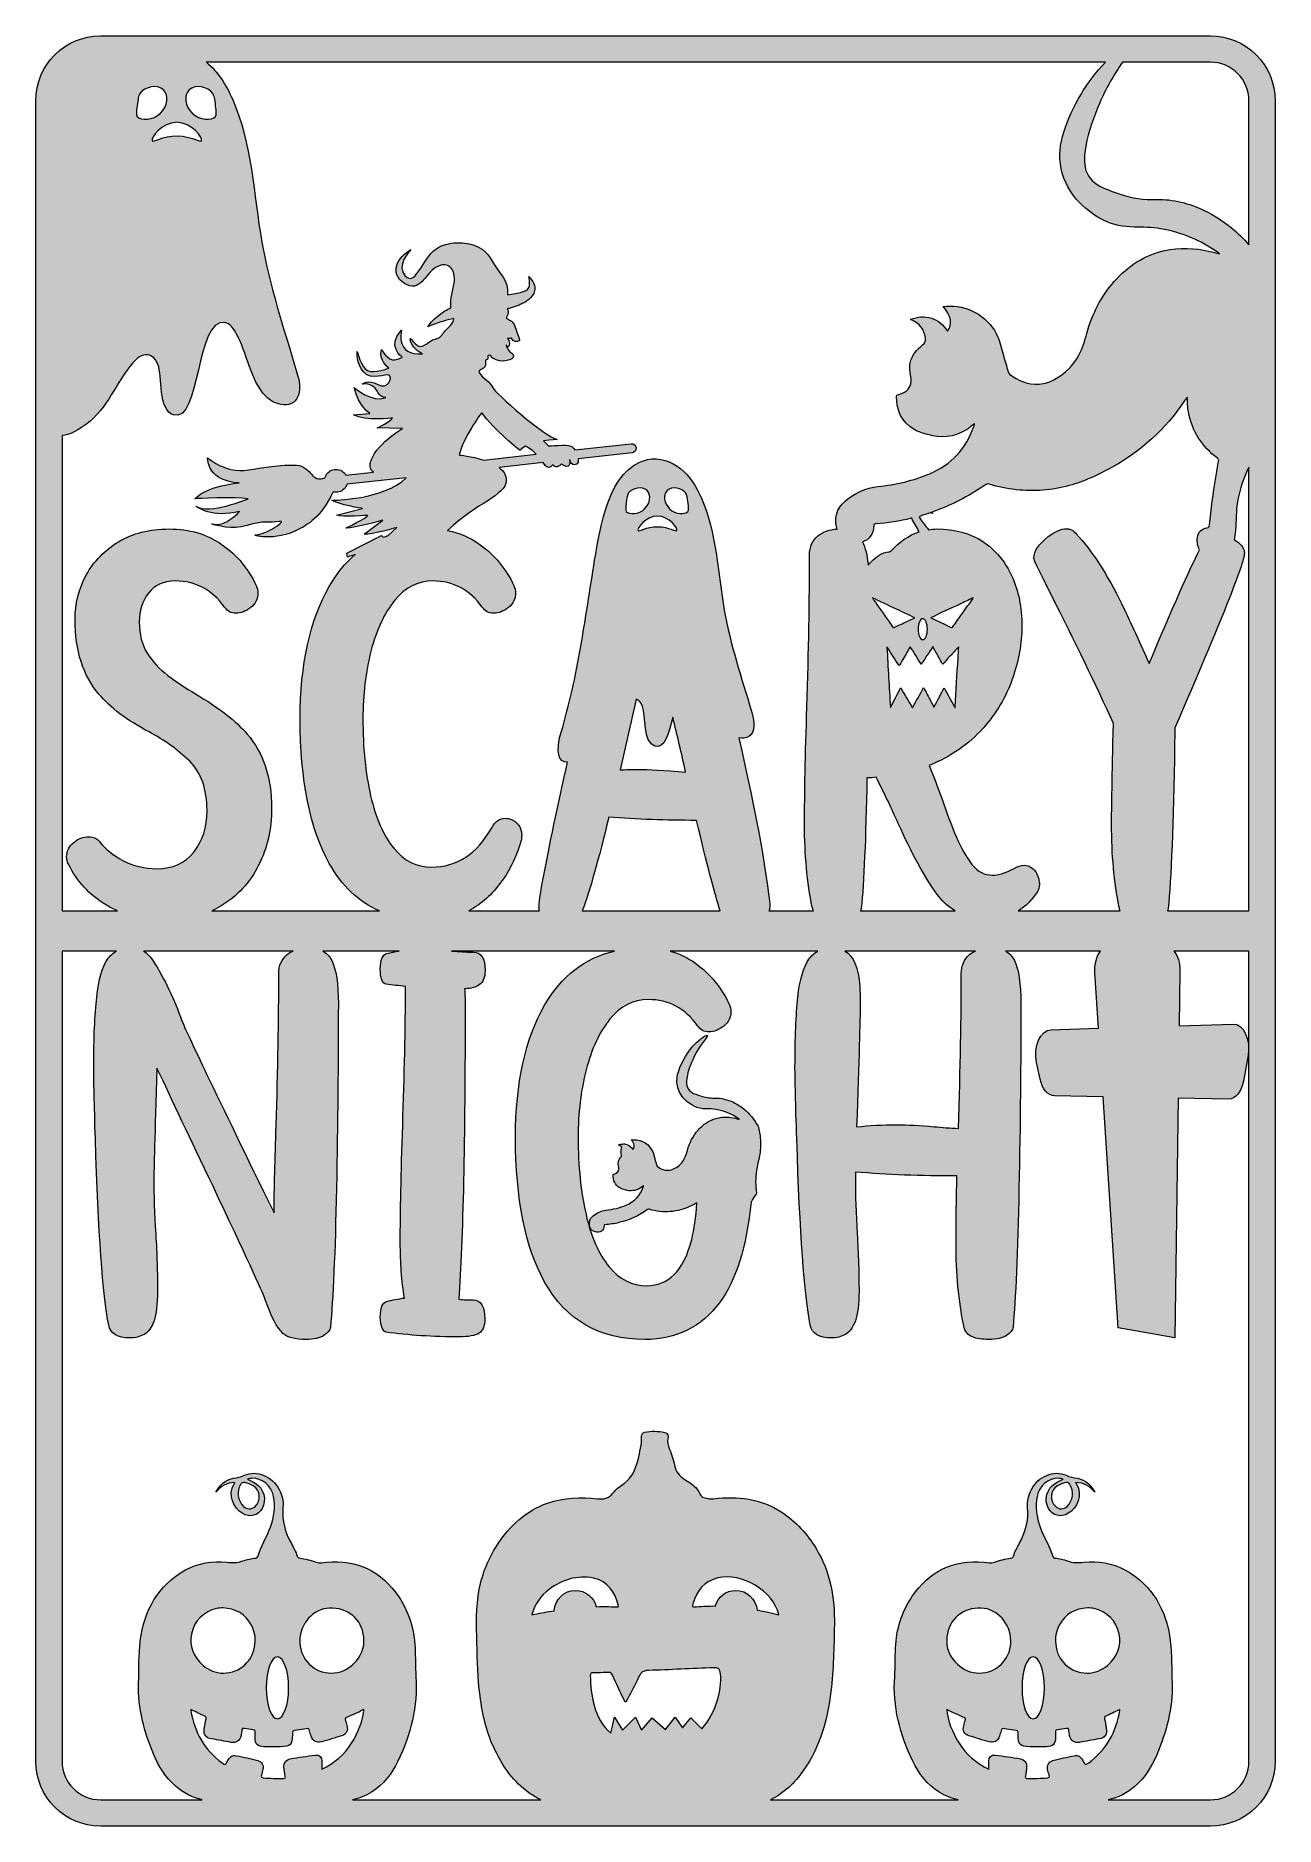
# Model space of a CAD drawing. Header units: centimetres. Extents: x 0.8 to 13.2, y -19 to -1.
import ezdxf

# ---------------------------------------------------------------- set-up
doc = ezdxf.new("R2010")
doc.units = ezdxf.units.CM
doc.header["$MEASUREMENT"] = 0
doc.layers.add('Layer 1', color=7, linetype='Continuous')

msp = doc.modelspace()

# ---------------------------------------------------------------- hatches: boundary and pattern name
at = {"layer": 'Layer 1', "true_color": 0x2e3644}
h = msp.add_hatch(color=159, dxfattribs=at)
h.dxf.hatch_style = 2
edge = h.paths.add_edge_path()
edge.add_spline(control_points=[(12.566, -1.006), (12.566, -1.006), (1.404, -1.006), (1.404, -1.006), (1.044, -1.006), (0.752, -1.299), (0.752, -1.659), (0.752, -1.659), (0.752, -18.357), (0.752, -18.357), (0.752, -18.716), (1.044, -19.009), (1.404, -19.009), (1.404, -19.009), (12.566, -19.009), (12.566, -19.009), (12.925, -19.009), (13.218, -18.716), (13.218, -18.357), (13.218, -18.357), (13.218, -1.659), (13.218, -1.659), (13.218, -1.299), (12.925, -1.006), (12.566, -1.006)], knot_values=[0, 0, 0, 0, 1, 1, 1, 2, 2, 2, 3, 3, 3, 4, 4, 4, 5, 5, 5, 6, 6, 6, 7, 7, 7, 8, 8, 8, 8], degree=3, periodic=1)
edge = h.paths.add_edge_path()
edge.add_spline(control_points=[(2.295, -1.551), (2.357, -1.488), (2.484, -1.52), (2.529, -1.582), (2.548, -1.606), (2.552, -1.641), (2.561, -1.711), (2.568, -1.77), (2.572, -1.799), (2.56, -1.816), (2.526, -1.862), (2.397, -1.857), (2.326, -1.785), (2.253, -1.712), (2.239, -1.607), (2.295, -1.551)], knot_values=[0, 0, 0, 0, 1, 1, 1, 2, 2, 2, 3, 3, 3, 4, 4, 4, 5, 5, 5, 5], degree=3, periodic=1)
edge = h.paths.add_edge_path()
edge.add_spline(control_points=[(2.419, -2.061), (2.407, -2.081), (2.323, -2.014), (2.174, -2.013), (2.021, -2.012), (1.934, -2.082), (1.921, -2.061), (1.905, -2.036), (2.02, -1.876), (2.171, -1.876), (2.321, -1.876), (2.435, -2.036), (2.419, -2.061)], knot_values=[0, 0, 0, 0, 1, 1, 1, 2, 2, 2, 3, 3, 3, 4, 4, 4, 4], degree=3, periodic=1)
edge = h.paths.add_edge_path()
edge.add_spline(control_points=[(2.037, -1.551), (2.093, -1.607), (2.079, -1.712), (2.006, -1.785), (1.934, -1.857), (1.806, -1.862), (1.772, -1.816), (1.76, -1.799), (1.763, -1.77), (1.771, -1.711), (1.78, -1.641), (1.784, -1.606), (1.802, -1.582), (1.849, -1.52), (1.975, -1.488), (2.037, -1.551)], knot_values=[0, 0, 0, 0, 1, 1, 1, 2, 2, 2, 3, 3, 3, 4, 4, 4, 5, 5, 5, 5], degree=3, periodic=1)
edge = h.paths.add_edge_path()
edge.add_spline(control_points=[(1.016, -5.024), (1.085, -5.024), (1.18, -4.979), (1.295, -4.883), (1.5, -4.714), (1.581, -4.44), (1.76, -4.261), (1.8, -4.22), (1.866, -4.199), (1.917, -4.227), (1.948, -4.245), (1.967, -4.277), (1.981, -4.311), (2.026, -4.429), (1.981, -4.77), (2.138, -4.818), (2.41, -4.901), (2.359, -3.844), (2.653, -3.89), (2.707, -3.898), (2.742, -3.951), (2.769, -3.999), (2.879, -4.194), (2.905, -4.465), (3.065, -4.63), (3.179, -4.747), (3.392, -4.77), (3.405, -4.558), (3.409, -4.494), (3.391, -4.432), (3.372, -4.371), (3.245, -3.945), (3.104, -3.521), (3.026, -3.082), (2.94, -2.597), (2.929, -2.091), (2.729, -1.641), (2.667, -1.502), (2.586, -1.368), (2.469, -1.272), (2.468, -1.272), (2.467, -1.272), (2.467, -1.271), (2.467, -1.271), (11.512, -1.271), (11.512, -1.271), (11.316, -1.471), (11.18, -1.709), (11.091, -1.975), (11.052, -2.093), (11.04, -2.215), (11.065, -2.339), (11.092, -2.473), (11.156, -2.588), (11.252, -2.685), (11.402, -2.837), (11.579, -2.929), (11.798, -2.929), (11.887, -2.929), (11.975, -2.932), (12.064, -2.946), (12.274, -2.981), (12.466, -3.063), (12.641, -3.185), (12.647, -3.189), (12.652, -3.194), (12.658, -3.198), (12.623, -3.191), (12.59, -3.181), (12.556, -3.174), (12.407, -3.138), (12.257, -3.132), (12.106, -3.165), (11.902, -3.211), (11.736, -3.321), (11.599, -3.477), (11.466, -3.628), (11.377, -3.803), (11.323, -3.998), (11.303, -4.073), (11.28, -4.148), (11.244, -4.218), (11.189, -4.322), (11.106, -4.4), (11.003, -4.458), (10.954, -4.486), (10.901, -4.506), (10.844, -4.509), (10.73, -4.517), (10.633, -4.476), (10.545, -4.407), (10.538, -4.4), (10.534, -4.393), (10.531, -4.384), (10.516, -4.328), (10.5, -4.274), (10.484, -4.219), (10.466, -4.157), (10.454, -4.094), (10.429, -4.036), (10.348, -3.844), (10.15, -3.72), (9.943, -3.725), (9.922, -3.725), (9.901, -3.727), (9.877, -3.729), (9.961, -3.821), (9.975, -3.906), (9.921, -3.976), (9.882, -3.914), (9.83, -3.868), (9.76, -3.846), (9.69, -3.824), (9.621, -3.83), (9.549, -3.858), (9.556, -3.861), (9.559, -3.863), (9.562, -3.864), (9.643, -3.898), (9.688, -3.959), (9.7, -4.045), (9.705, -4.075), (9.698, -4.095), (9.672, -4.115), (9.611, -4.16), (9.564, -4.218), (9.547, -4.295), (9.538, -4.341), (9.546, -4.387), (9.553, -4.432), (9.565, -4.506), (9.546, -4.555), (9.49, -4.588), (9.47, -4.601), (9.448, -4.609), (9.424, -4.615), (9.415, -4.617), (9.41, -4.621), (9.41, -4.632), (9.406, -4.776), (9.462, -4.889), (9.586, -4.965), (9.628, -4.992), (9.676, -5.002), (9.723, -5.016), (9.858, -5.056), (9.985, -5.042), (10.106, -4.971), (10.137, -4.953), (10.165, -4.93), (10.192, -4.905), (10.196, -4.918), (10.19, -4.926), (10.187, -4.935), (10.109, -5.158), (9.961, -5.316), (9.745, -5.409), (9.578, -5.48), (9.402, -5.518), (9.222, -5.539), (9.1, -5.554), (8.991, -5.601), (8.897, -5.682), (8.846, -5.726), (8.807, -5.779), (8.8, -5.85), (8.796, -5.892), (8.8, -5.932), (8.812, -5.966), (8.735, -5.97), (8.67, -5.992), (8.619, -6.035), (8.562, -6.082), (8.534, -6.145), (8.534, -6.227), (8.534, -6.68), (8.525, -7.19), (8.508, -7.755), (8.492, -8.237), (8.484, -8.63), (8.484, -8.935), (8.484, -9.241), (8.51, -9.518), (8.561, -9.768), (8.564, -9.782), (8.568, -9.795), (8.573, -9.806), (8.573, -9.806), (8.126, -9.806), (8.126, -9.806), (8.132, -9.79), (8.136, -9.773), (8.136, -9.755), (8.136, -9.738), (8.131, -9.698), (8.123, -9.634), (8.065, -9.199), (7.965, -8.675), (7.823, -8.065), (7.897, -8.082), (7.969, -8.051), (7.975, -7.943), (7.978, -7.894), (7.964, -7.845), (7.95, -7.797), (7.85, -7.461), (7.739, -7.128), (7.677, -6.783), (7.61, -6.402), (7.601, -6.004), (7.444, -5.65), (7.396, -5.54), (7.332, -5.436), (7.239, -5.36), (7.146, -5.285), (7.022, -5.242), (6.905, -5.268), (6.507, -5.358), (6.429, -5.953), (6.373, -6.28), (6.325, -6.576), (6.282, -6.87), (6.23, -7.162), (6.18, -7.446), (6.12, -7.729), (6.036, -8.009), (5.976, -8.208), (6.008, -8.312), (6.101, -8.31), (6.001, -8.749), (5.918, -9.145), (5.852, -9.496), (5.826, -9.639), (5.813, -9.731), (5.813, -9.771), (5.813, -9.784), (5.815, -9.795), (5.817, -9.806), (5.817, -9.806), (5.106, -9.806), (5.106, -9.806), (5.115, -9.802), (5.123, -9.797), (5.132, -9.792), (5.257, -9.717), (5.362, -9.618), (5.447, -9.495), (5.533, -9.373), (5.595, -9.24), (5.634, -9.096), (5.637, -9.078), (5.639, -9.062), (5.639, -9.048), (5.639, -8.995), (5.622, -8.953), (5.589, -8.922), (5.556, -8.89), (5.517, -8.874), (5.472, -8.874), (5.418, -8.874), (5.373, -8.905), (5.338, -8.969), (5.19, -9.233), (4.989, -9.365), (4.733, -9.365), (4.582, -9.365), (4.455, -9.301), (4.352, -9.175), (4.249, -9.048), (4.171, -8.872), (4.12, -8.647), (4.068, -8.422), (4.042, -8.163), (4.042, -7.871), (4.042, -7.63), (4.069, -7.404), (4.123, -7.194), (4.176, -6.983), (4.256, -6.814), (4.361, -6.683), (4.467, -6.553), (4.595, -6.488), (4.747, -6.488), (4.951, -6.488), (5.117, -6.576), (5.243, -6.752), (5.271, -6.792), (5.309, -6.812), (5.356, -6.812), (5.408, -6.812), (5.457, -6.793), (5.505, -6.755), (5.554, -6.716), (5.578, -6.667), (5.578, -6.609), (5.578, -6.584), (5.572, -6.559), (5.56, -6.532), (5.48, -6.366), (5.368, -6.229), (5.223, -6.123), (5.125, -6.052), (5.015, -6.006), (4.894, -5.982), (5.192, -5.695), (5.476, -5.633), (5.484, -5.479), (5.487, -5.425), (5.457, -5.381), (5.411, -5.347), (5.411, -5.347), (5.854, -5.298), (5.854, -5.298), (5.911, -5.393), (5.949, -5.32), (5.949, -5.32), (5.995, -5.371), (6.038, -5.312), (6.038, -5.312), (6.131, -5.381), (6.124, -5.29), (6.121, -5.269), (6.121, -5.269), (6.122, -5.269), (6.122, -5.269), (6.137, -5.342), (6.2, -5.324), (6.207, -5.292), (6.209, -5.284), (6.209, -5.272), (6.207, -5.259), (6.207, -5.259), (6.749, -5.2), (6.749, -5.2), (6.774, -5.196), (6.792, -5.174), (6.789, -5.149), (6.786, -5.123), (6.764, -5.106), (6.739, -5.108), (6.739, -5.108), (6.174, -5.17), (6.174, -5.17), (6.162, -5.151), (6.149, -5.136), (6.134, -5.131), (6.089, -5.113), (5.911, -5.131), (5.911, -5.131), (5.911, -5.131), (5.859, -5.079), (5.859, -5.079), (5.934, -5.068), (5.995, -5.066), (5.995, -5.066), (5.878, -5.039), (5.368, -4.6), (5.341, -4.534), (5.314, -4.469), (5.151, -4.389), (5.23, -4.362), (5.309, -4.333), (5.257, -4.265), (5.281, -4.264), (5.304, -4.263), (5.298, -4.253), (5.298, -4.231), (5.299, -4.21), (5.325, -4.221), (5.325, -4.221), (5.38, -4.31), (5.538, -4.271), (5.551, -4.244), (5.564, -4.216), (5.55, -4.206), (5.521, -4.184), (5.497, -4.164), (5.485, -4.124), (5.484, -4.114), (5.487, -4.122), (5.502, -4.152), (5.513, -4.122), (5.525, -4.087), (5.496, -4.047), (5.496, -4.047), (5.53, -4.055), (5.535, -4.045), (5.535, -4.045), (5.552, -4.088), (5.599, -4.087), (5.613, -4.072), (5.626, -4.058), (5.616, -4.067), (5.583, -3.961), (5.551, -3.854), (5.519, -3.875), (5.502, -3.857), (5.484, -3.839), (5.477, -3.859), (5.499, -3.807), (5.509, -3.784), (5.503, -3.765), (5.493, -3.752), (5.506, -3.749), (5.519, -3.746), (5.532, -3.742), (5.532, -3.742), (5.572, -3.729), (5.572, -3.729), (5.586, -3.724), (5.599, -3.718), (5.613, -3.713), (5.626, -3.708), (5.639, -3.701), (5.653, -3.694), (5.653, -3.694), (5.673, -3.684), (5.673, -3.684), (5.679, -3.68), (5.686, -3.675), (5.692, -3.671), (5.717, -3.654), (5.743, -3.63), (5.76, -3.597), (5.768, -3.581), (5.773, -3.561), (5.772, -3.544), (5.772, -3.526), (5.767, -3.509), (5.76, -3.496), (5.748, -3.468), (5.73, -3.447), (5.711, -3.427), (5.715, -3.454), (5.72, -3.481), (5.719, -3.505), (5.718, -3.529), (5.71, -3.546), (5.697, -3.556), (5.671, -3.578), (5.623, -3.589), (5.577, -3.598), (5.551, -3.603), (5.524, -3.607), (5.497, -3.61), (5.51, -3.458), (5.421, -3.412), (5.322, -3.238), (5.217, -3.052), (4.875, -3.048), (4.748, -3.172), (4.621, -3.296), (4.569, -3.521), (4.468, -3.42), (4.371, -3.323), (4.512, -3.17), (4.525, -3.155), (4.391, -3.232), (4.301, -3.395), (4.46, -3.496), (4.621, -3.598), (4.657, -3.402), (4.78, -3.332), (4.904, -3.263), (4.998, -3.358), (4.951, -3.539), (4.925, -3.64), (4.924, -3.703), (4.927, -3.74), (4.887, -3.76), (4.847, -3.784), (4.811, -3.811), (4.789, -3.828), (4.767, -3.846), (4.748, -3.866), (4.728, -3.886), (4.71, -3.908), (4.696, -3.932), (4.746, -3.908), (4.796, -3.893), (4.845, -3.878), (4.882, -3.867), (4.919, -3.858), (4.956, -3.849), (4.961, -3.899), (4.889, -3.946), (4.858, -3.985), (4.827, -4.026), (4.818, -4.047), (4.771, -4.055), (4.724, -4.062), (4.712, -4.094), (4.642, -4.126), (4.572, -4.157), (4.501, -3.987), (4.521, -4.073), (4.522, -4.075), (4.522, -4.076), (4.522, -4.078), (4.545, -4.161), (4.642, -4.205), (4.642, -4.205), (4.371, -4.219), (4.426, -3.987), (4.431, -3.967), (4.275, -4.124), (4.436, -4.236), (4.436, -4.236), (4.436, -4.236), (4.428, -4.252), (4.363, -4.265), (4.297, -4.278), (4.228, -4.159), (4.228, -4.159), (4.197, -4.273), (4.303, -4.347), (4.303, -4.347), (4.303, -4.347), (4.156, -4.405), (4.089, -4.372), (4.021, -4.339), (3.986, -4.179), (3.986, -4.179), (3.986, -4.179), (3.972, -4.302), (4.051, -4.389), (4.128, -4.475), (4.274, -4.4), (4.307, -4.419), (4.341, -4.439), (4.299, -4.57), (4.193, -4.513), (4.088, -4.457), (4.036, -4.508), (4.036, -4.508), (4.036, -4.508), (4.138, -4.491), (4.181, -4.574), (4.219, -4.645), (4.262, -4.643), (4.274, -4.642), (4.132, -4.702), (3.954, -4.543), (3.954, -4.543), (4.003, -4.739), (4.112, -4.804), (4.112, -4.804), (4.112, -4.804), (3.946, -4.818), (3.946, -4.818), (4.063, -4.886), (4.339, -4.848), (4.339, -4.848), (4.327, -4.878), (4.186, -4.949), (4.186, -4.949), (4.186, -4.949), (4.44, -4.955), (4.44, -4.955), (4.44, -4.955), (4.153, -5.121), (4.116, -5.308), (4.108, -5.347), (4.121, -5.375), (4.147, -5.394), (4.147, -5.394), (3.871, -5.424), (3.871, -5.424), (3.871, -5.424), (3.871, -5.424), (3.871, -5.423), (3.85, -5.388), (3.813, -5.366), (3.771, -5.366), (3.73, -5.366), (3.692, -5.388), (3.672, -5.423), (3.667, -5.432), (3.663, -5.441), (3.66, -5.451), (3.634, -5.46), (3.606, -5.464), (3.578, -5.456), (3.529, -5.44), (3.519, -5.395), (3.469, -5.359), (3.412, -5.317), (3.347, -5.319), (3.255, -5.325), (2.952, -5.346), (2.889, -5.391), (2.757, -5.374), (2.691, -5.365), (2.593, -5.338), (2.479, -5.25), (2.481, -5.282), (2.489, -5.334), (2.524, -5.382), (2.566, -5.439), (2.646, -5.495), (2.797, -5.501), (2.797, -5.501), (2.475, -5.528), (2.353, -5.661), (2.353, -5.661), (2.768, -5.639), (2.888, -5.661), (2.888, -5.661), (2.496, -5.825), (2.362, -5.736), (2.376, -5.748), (2.526, -5.857), (2.801, -5.79), (2.801, -5.79), (2.657, -5.956), (2.521, -5.915), (2.568, -5.93), (2.725, -5.976), (2.875, -5.93), (3.055, -5.875), (3.099, -5.908), (3.199, -5.89), (3.298, -5.872), (3.059, -6.024), (2.966, -6.024), (2.905, -6.024), (3.152, -6.099), (3.406, -5.965), (3.47, -5.93), (3.628, -5.848), (3.742, -5.592), (3.751, -5.595), (3.761, -5.596), (3.771, -5.596), (3.813, -5.596), (3.85, -5.574), (3.871, -5.538), (3.875, -5.531), (3.878, -5.523), (3.881, -5.516), (3.881, -5.516), (4.478, -5.45), (4.478, -5.45), (4.251, -5.674), (3.746, -5.676), (3.73, -5.676), (3.793, -5.719), (4.037, -5.759), (4.037, -5.759), (4.037, -5.759), (3.776, -5.825), (3.776, -5.825), (3.83, -5.848), (4.092, -5.828), (4.092, -5.828), (4.084, -5.852), (3.871, -5.956), (3.871, -5.956), (3.964, -5.956), (4.242, -5.877), (4.242, -5.877), (4.242, -5.877), (4.055, -6.018), (4.055, -6.018), (4.134, -6.022), (4.385, -5.95), (4.385, -5.95), (4.385, -5.95), (4.297, -6.031), (4.297, -6.031), (4.28, -6.037), (4.264, -6.043), (4.247, -6.049), (4.247, -6.049), (4.23, -6.032), (4.23, -6.032), (4.23, -6.032), (3.879, -6.209), (3.879, -6.209), (3.879, -6.209), (3.888, -6.247), (3.888, -6.247), (3.888, -6.247), (3.926, -6.233), (3.965, -6.222), (3.865, -6.307), (3.778, -6.415), (3.704, -6.543), (3.509, -6.884), (3.411, -7.327), (3.411, -7.871), (3.411, -8.492), (3.509, -8.977), (3.704, -9.328), (3.831, -9.554), (3.999, -9.713), (4.209, -9.806), (4.209, -9.806), (2.521, -9.806), (2.521, -9.806), (2.554, -9.791), (2.587, -9.775), (2.618, -9.755), (2.781, -9.655), (2.906, -9.519), (2.993, -9.347), (3.08, -9.176), (3.124, -8.984), (3.124, -8.771), (3.124, -8.466), (3.042, -8.218), (2.878, -8.027), (2.767, -7.896), (2.594, -7.762), (2.358, -7.623), (2.258, -7.563), (2.165, -7.501), (2.08, -7.437), (1.994, -7.372), (1.925, -7.298), (1.872, -7.214), (1.82, -7.129), (1.793, -7.025), (1.793, -6.899), (1.793, -6.788), (1.824, -6.692), (1.884, -6.611), (1.945, -6.529), (2.035, -6.488), (2.155, -6.488), (2.359, -6.488), (2.524, -6.576), (2.651, -6.752), (2.679, -6.792), (2.717, -6.812), (2.764, -6.812), (2.816, -6.812), (2.865, -6.793), (2.914, -6.755), (2.962, -6.716), (2.986, -6.667), (2.986, -6.609), (2.986, -6.584), (2.98, -6.559), (2.968, -6.532), (2.89, -6.366), (2.777, -6.229), (2.627, -6.123), (2.477, -6.018), (2.299, -5.965), (2.092, -5.965), (1.894, -5.965), (1.725, -6.008), (1.585, -6.093), (1.444, -6.178), (1.336, -6.29), (1.26, -6.428), (1.184, -6.567), (1.147, -6.716), (1.147, -6.876), (1.147, -7.189), (1.227, -7.439), (1.386, -7.625), (1.501, -7.762), (1.669, -7.889), (1.891, -8.005), (2.047, -8.088), (2.184, -8.187), (2.3, -8.301), (2.416, -8.416), (2.474, -8.581), (2.474, -8.797), (2.474, -8.964), (2.43, -9.103), (2.342, -9.214), (2.254, -9.325), (2.13, -9.381), (1.97, -9.381), (1.845, -9.381), (1.732, -9.353), (1.629, -9.299), (1.527, -9.244), (1.451, -9.183), (1.4, -9.116), (1.372, -9.078), (1.333, -9.059), (1.284, -9.059), (1.231, -9.059), (1.181, -9.078), (1.133, -9.116), (1.086, -9.155), (1.062, -9.203), (1.062, -9.262), (1.062, -9.287), (1.068, -9.311), (1.081, -9.336), (1.162, -9.505), (1.289, -9.642), (1.462, -9.748), (1.499, -9.77), (1.536, -9.789), (1.574, -9.806), (1.574, -9.806), (1.016, -9.806), (1.016, -9.806), (1.016, -9.806), (1.016, -5.024), (1.016, -5.024)], knot_values=[0, 0, 0, 0, 1, 1, 1, 2, 2, 2, 3, 3, 3, 4, 4, 4, 5, 5, 5, 6, 6, 6, 7, 7, 7, 8, 8, 8, 9, 9, 9, 10, 10, 10, 11, 11, 11, 12, 12, 12, 13, 13, 13, 14, 14, 14, 15, 15, 15, 16, 16, 16, 17, 17, 17, 18, 18, 18, 19, 19, 19, 20, 20, 20, 21, 21, 21, 22, 22, 22, 23, 23, 23, 24, 24, 24, 25, 25, 25, 26, 26, 26, 27, 27, 27, 28, 28, 28, 29, 29, 29, 30, 30, 30, 31, 31, 31, 32, 32, 32, 33, 33, 33, 34, 34, 34, 35, 35, 35, 36, 36, 36, 37, 37, 37, 38, 38, 38, 39, 39, 39, 40, 40, 40, 41, 41, 41, 42, 42, 42, 43, 43, 43, 44, 44, 44, 45, 45, 45, 46, 46, 46, 47, 47, 47, 48, 48, 48, 49, 49, 49, 50, 50, 50, 51, 51, 51, 52, 52, 52, 53, 53, 53, 54, 54, 54, 55, 55, 55, 56, 56, 56, 57, 57, 57, 58, 58, 58, 59, 59, 59, 60, 60, 60, 61, 61, 61, 62, 62, 62, 63, 63, 63, 64, 64, 64, 65, 65, 65, 66, 66, 66, 67, 67, 67, 68, 68, 68, 69, 69, 69, 70, 70, 70, 71, 71, 71, 72, 72, 72, 73, 73, 73, 74, 74, 74, 75, 75, 75, 76, 76, 76, 77, 77, 77, 78, 78, 78, 79, 79, 79, 80, 80, 80, 81, 81, 81, 82, 82, 82, 83, 83, 83, 84, 84, 84, 85, 85, 85, 86, 86, 86, 87, 87, 87, 88, 88, 88, 89, 89, 89, 90, 90, 90, 91, 91, 91, 92, 92, 92, 93, 93, 93, 94, 94, 94, 95, 95, 95, 96, 96, 96, 97, 97, 97, 98, 98, 98, 99, 99, 99, 100, 100, 100, 101, 101, 101, 102, 102, 102, 103, 103, 103, 104, 104, 104, 105, 105, 105, 106, 106, 106, 107, 107, 107, 108, 108, 108, 109, 109, 109, 110, 110, 110, 111, 111, 111, 112, 112, 112, 113, 113, 113, 114, 114, 114, 115, 115, 115, 116, 116, 116, 117, 117, 117, 118, 118, 118, 119, 119, 119, 120, 120, 120, 121, 121, 121, 122, 122, 122, 123, 123, 123, 124, 124, 124, 125, 125, 125, 126, 126, 126, 127, 127, 127, 128, 128, 128, 129, 129, 129, 130, 130, 130, 131, 131, 131, 132, 132, 132, 133, 133, 133, 134, 134, 134, 135, 135, 135, 136, 136, 136, 137, 137, 137, 138, 138, 138, 139, 139, 139, 140, 140, 140, 141, 141, 141, 142, 142, 142, 143, 143, 143, 144, 144, 144, 145, 145, 145, 146, 146, 146, 147, 147, 147, 148, 148, 148, 149, 149, 149, 150, 150, 150, 151, 151, 151, 152, 152, 152, 153, 153, 153, 154, 154, 154, 155, 155, 155, 156, 156, 156, 157, 157, 157, 158, 158, 158, 159, 159, 159, 160, 160, 160, 161, 161, 161, 162, 162, 162, 163, 163, 163, 164, 164, 164, 165, 165, 165, 166, 166, 166, 167, 167, 167, 168, 168, 168, 169, 169, 169, 170, 170, 170, 171, 171, 171, 172, 172, 172, 173, 173, 173, 174, 174, 174, 175, 175, 175, 176, 176, 176, 177, 177, 177, 178, 178, 178, 179, 179, 179, 180, 180, 180, 181, 181, 181, 182, 182, 182, 183, 183, 183, 184, 184, 184, 185, 185, 185, 186, 186, 186, 187, 187, 187, 188, 188, 188, 189, 189, 189, 190, 190, 190, 191, 191, 191, 192, 192, 192, 193, 193, 193, 194, 194, 194, 195, 195, 195, 196, 196, 196, 197, 197, 197, 198, 198, 198, 199, 199, 199, 200, 200, 200, 201, 201, 201, 202, 202, 202, 203, 203, 203, 204, 204, 204, 205, 205, 205, 206, 206, 206, 207, 207, 207, 208, 208, 208, 209, 209, 209, 210, 210, 210, 211, 211, 211, 212, 212, 212, 213, 213, 213, 214, 214, 214, 215, 215, 215, 216, 216, 216, 217, 217, 217, 218, 218, 218, 219, 219, 219, 220, 220, 220, 221, 221, 221, 222, 222, 222, 223, 223, 223, 224, 224, 224, 225, 225, 225, 226, 226, 226, 227, 227, 227, 228, 228, 228, 229, 229, 229, 230, 230, 230, 231, 231, 231, 232, 232, 232, 233, 233, 233, 234, 234, 234, 235, 235, 235, 236, 236, 236, 237, 237, 237, 238, 238, 238, 239, 239, 239, 240, 240, 240, 241, 241, 241, 242, 242, 242, 243, 243, 243, 244, 244, 244, 245, 245, 245, 246, 246, 246, 247, 247, 247, 248, 248, 248, 249, 249, 249, 250, 250, 250, 251, 251, 251, 252, 252, 252, 253, 253, 253, 254, 254, 254, 255, 255, 255, 256, 256, 256, 257, 257, 257, 258, 258, 258, 259, 259, 259, 260, 260, 260, 261, 261, 261, 262, 262, 262, 263, 263, 263, 264, 264, 264, 265, 265, 265, 266, 266, 266, 267, 267, 267, 268, 268, 268, 269, 269, 269, 269], degree=3, periodic=1)
edge = h.paths.add_edge_path()
edge.add_spline(control_points=[(12.458, -6.175), (12.353, -6.378), (12.185, -6.758), (11.95, -7.319), (11.839, -7.068), (11.746, -6.866), (11.672, -6.715), (11.53, -6.423), (11.378, -6.188), (11.216, -6.013), (11.186, -5.979), (11.153, -5.962), (11.118, -5.962), (11.065, -5.962), (11.005, -5.989), (10.936, -6.042), (10.839, -6.116), (10.791, -6.188), (10.791, -6.258), (10.791, -6.276), (10.848, -6.395), (10.96, -6.617), (11.206, -7.103), (11.417, -7.537), (11.591, -7.921), (11.578, -8.451), (11.572, -8.788), (11.572, -8.935), (11.572, -9.241), (11.598, -9.518), (11.649, -9.768), (11.651, -9.782), (11.655, -9.795), (11.66, -9.806), (11.66, -9.806), (10.634, -9.806), (10.634, -9.806), (10.707, -9.761), (10.771, -9.697), (10.826, -9.613), (10.839, -9.592), (10.846, -9.568), (10.846, -9.542), (10.846, -9.524), (10.844, -9.505), (10.839, -9.483), (10.826, -9.433), (10.805, -9.397), (10.775, -9.377), (10.745, -9.356), (10.719, -9.346), (10.696, -9.346), (10.664, -9.346), (10.627, -9.357), (10.585, -9.381), (10.507, -9.424), (10.437, -9.446), (10.374, -9.446), (10.295, -9.446), (10.226, -9.411), (10.168, -9.338), (10.11, -9.266), (10.057, -9.172), (10.008, -9.056), (9.96, -8.94), (9.913, -8.815), (9.867, -8.681), (9.825, -8.566), (9.782, -8.454), (9.738, -8.344), (9.959, -8.252), (10.14, -8.127), (10.279, -7.968), (10.413, -7.819), (10.511, -7.654), (10.574, -7.474), (10.638, -7.293), (10.67, -7.115), (10.67, -6.939), (10.67, -6.755), (10.636, -6.588), (10.569, -6.44), (10.502, -6.292), (10.405, -6.176), (10.278, -6.092), (10.15, -6.008), (9.996, -5.965), (9.814, -5.965), (9.786, -5.965), (9.758, -5.967), (9.73, -5.972), (9.701, -5.934), (9.672, -5.895), (9.642, -5.858), (9.635, -5.849), (9.636, -5.846), (9.645, -5.84), (9.651, -5.837), (9.657, -5.833), (9.663, -5.829), (9.693, -5.82), (9.723, -5.811), (9.753, -5.801), (9.759, -5.803), (9.765, -5.806), (9.77, -5.808), (9.772, -5.807), (9.772, -5.806), (9.773, -5.805), (9.77, -5.802), (9.767, -5.8), (9.765, -5.796), (9.954, -5.731), (10.133, -5.639), (10.3, -5.523), (10.313, -5.514), (10.324, -5.508), (10.341, -5.514), (10.43, -5.543), (10.52, -5.56), (10.613, -5.57), (10.793, -5.59), (10.971, -5.577), (11.146, -5.529), (11.297, -5.488), (11.436, -5.423), (11.572, -5.347), (11.869, -5.183), (12.113, -4.962), (12.303, -4.681), (12.312, -4.668), (12.322, -4.655), (12.335, -4.638), (12.336, -4.692), (12.337, -4.741), (12.346, -4.789), (12.382, -4.983), (12.48, -5.138), (12.638, -5.253), (12.649, -5.262), (12.651, -5.27), (12.649, -5.283), (12.639, -5.337), (12.63, -5.393), (12.621, -5.448), (12.594, -5.607), (12.574, -5.766), (12.558, -5.927), (12.556, -5.944), (12.551, -5.95), (12.533, -5.952), (12.479, -5.96), (12.441, -5.997), (12.435, -6.052), (12.43, -6.096), (12.438, -6.137), (12.458, -6.175)], knot_values=[0, 0, 0, 0, 1, 1, 1, 2, 2, 2, 3, 3, 3, 4, 4, 4, 5, 5, 5, 6, 6, 6, 7, 7, 7, 8, 8, 8, 9, 9, 9, 10, 10, 10, 11, 11, 11, 12, 12, 12, 13, 13, 13, 14, 14, 14, 15, 15, 15, 16, 16, 16, 17, 17, 17, 18, 18, 18, 19, 19, 19, 20, 20, 20, 21, 21, 21, 22, 22, 22, 23, 23, 23, 24, 24, 24, 25, 25, 25, 26, 26, 26, 27, 27, 27, 28, 28, 28, 29, 29, 29, 30, 30, 30, 31, 31, 31, 32, 32, 32, 33, 33, 33, 34, 34, 34, 35, 35, 35, 36, 36, 36, 37, 37, 37, 38, 38, 38, 39, 39, 39, 40, 40, 40, 41, 41, 41, 42, 42, 42, 43, 43, 43, 44, 44, 44, 45, 45, 45, 46, 46, 46, 47, 47, 47, 48, 48, 48, 49, 49, 49, 50, 50, 50, 51, 51, 51, 52, 52, 52, 52], degree=3, periodic=1)
edge = h.paths.add_edge_path()
edge.add_spline(control_points=[(9.039, -10.562), (9.029, -10.379), (8.979, -10.262), (8.89, -10.209), (8.89, -10.209), (10.202, -10.209), (10.202, -10.209), (10.181, -10.219), (10.162, -10.23), (10.144, -10.245), (10.089, -10.291), (10.061, -10.355), (10.061, -10.436), (10.061, -10.862), (10.052, -11.381), (10.032, -11.993), (9.951, -11.99), (9.869, -11.983), (9.787, -11.975), (9.646, -11.963), (9.521, -11.956), (9.412, -11.956), (9.269, -11.956), (9.135, -11.963), (9.008, -11.977), (9.031, -11.296), (9.043, -10.888), (9.045, -10.753), (9.045, -10.693), (9.043, -10.629), (9.039, -10.562)], knot_values=[0, 0, 0, 0, 1, 1, 1, 2, 2, 2, 3, 3, 3, 4, 4, 4, 5, 5, 5, 6, 6, 6, 7, 7, 7, 8, 8, 8, 9, 9, 9, 10, 10, 10, 10], degree=3, periodic=1)
edge = h.paths.add_edge_path()
edge.add_spline(control_points=[(9.775, -7.148), (9.796, -7.186), (9.815, -7.223), (9.837, -7.26), (9.847, -7.279), (9.859, -7.298), (9.868, -7.317), (9.872, -7.325), (9.876, -7.325), (9.881, -7.318), (9.907, -7.288), (9.933, -7.258), (9.961, -7.229), (9.985, -7.203), (10.007, -7.176), (10.035, -7.151), (10.033, -7.188), (10.03, -7.225), (10.028, -7.262), (10.018, -7.427), (10.01, -7.593), (10, -7.758), (9.998, -7.758), (9.998, -7.759), (9.996, -7.759), (9.96, -7.695), (9.924, -7.63), (9.887, -7.563), (9.853, -7.628), (9.82, -7.692), (9.786, -7.757), (9.776, -7.737), (9.765, -7.718), (9.755, -7.7), (9.731, -7.653), (9.706, -7.608), (9.681, -7.56), (9.643, -7.629), (9.608, -7.695), (9.57, -7.764), (9.53, -7.697), (9.49, -7.631), (9.45, -7.563), (9.416, -7.63), (9.383, -7.694), (9.35, -7.759), (9.349, -7.758), (9.348, -7.758), (9.347, -7.758), (9.335, -7.557), (9.324, -7.356), (9.313, -7.155), (9.319, -7.155), (9.32, -7.16), (9.323, -7.164), (9.357, -7.221), (9.396, -7.274), (9.43, -7.332), (9.436, -7.343), (9.439, -7.34), (9.444, -7.331), (9.47, -7.284), (9.496, -7.238), (9.522, -7.191), (9.53, -7.177), (9.539, -7.164), (9.548, -7.149), (9.584, -7.209), (9.62, -7.268), (9.656, -7.328), (9.696, -7.268), (9.735, -7.209), (9.775, -7.148)], knot_values=[0, 0, 0, 0, 1, 1, 1, 2, 2, 2, 3, 3, 3, 4, 4, 4, 5, 5, 5, 6, 6, 6, 7, 7, 7, 8, 8, 8, 9, 9, 9, 10, 10, 10, 11, 11, 11, 12, 12, 12, 13, 13, 13, 14, 14, 14, 15, 15, 15, 16, 16, 16, 17, 17, 17, 18, 18, 18, 19, 19, 19, 20, 20, 20, 21, 21, 21, 22, 22, 22, 23, 23, 23, 24, 24, 24, 24], degree=3, periodic=1)
edge = h.paths.add_edge_path()
edge.add_spline(control_points=[(9.755, -6.857), (9.851, -6.812), (9.947, -6.767), (10.042, -6.723), (10.087, -6.701), (10.132, -6.68), (10.177, -6.659), (10.178, -6.659), (10.179, -6.66), (10.18, -6.661), (10.143, -6.713), (10.106, -6.765), (10.069, -6.817), (10.068, -6.819), (10.067, -6.82), (10.065, -6.822), (10.035, -6.865), (10.005, -6.907), (9.975, -6.95), (9.971, -6.955), (9.969, -6.959), (9.961, -6.956), (9.894, -6.924), (9.827, -6.892), (9.76, -6.861), (9.759, -6.86), (9.758, -6.859), (9.755, -6.857)], knot_values=[0, 0, 0, 0, 1, 1, 1, 2, 2, 2, 3, 3, 3, 4, 4, 4, 5, 5, 5, 6, 6, 6, 7, 7, 7, 8, 8, 8, 9, 9, 9, 9], degree=3, periodic=1)
edge = h.paths.add_edge_path()
edge.add_spline(control_points=[(9.183, -6.683), (9.177, -6.676), (9.172, -6.668), (9.168, -6.658), (9.249, -6.696), (9.329, -6.734), (9.41, -6.772), (9.47, -6.8), (9.531, -6.829), (9.592, -6.858), (9.542, -6.882), (9.495, -6.904), (9.448, -6.926), (9.428, -6.935), (9.409, -6.943), (9.391, -6.953), (9.381, -6.959), (9.376, -6.957), (9.37, -6.948), (9.356, -6.927), (9.341, -6.908), (9.328, -6.888), (9.279, -6.82), (9.231, -6.752), (9.183, -6.683)], knot_values=[0, 0, 0, 0, 1, 1, 1, 2, 2, 2, 3, 3, 3, 4, 4, 4, 5, 5, 5, 6, 6, 6, 7, 7, 7, 8, 8, 8, 8], degree=3, periodic=1)
edge = h.paths.add_edge_path()
edge.add_spline(control_points=[(9.673, -7.078), (9.648, -7.078), (9.626, -7.031), (9.626, -6.973), (9.626, -6.915), (9.648, -6.868), (9.673, -6.868), (9.699, -6.868), (9.72, -6.915), (9.72, -6.973), (9.72, -7.031), (9.699, -7.078), (9.673, -7.078)], knot_values=[0, 0, 0, 0, 1, 1, 1, 2, 2, 2, 3, 3, 3, 4, 4, 4, 4], degree=3, periodic=1)
edge = h.paths.add_edge_path()
edge.add_spline(control_points=[(9.347, -6.192), (9.343, -6.192), (9.338, -6.193), (9.334, -6.194), (9.261, -6.204), (9.204, -6.241), (9.155, -6.294), (9.144, -6.306), (9.133, -6.318), (9.124, -6.33), (9.114, -6.229), (9.095, -6.15), (9.068, -6.094), (9.132, -6.075), (9.179, -6.018), (9.18, -5.931), (9.181, -5.914), (9.19, -5.914), (9.201, -5.914), (9.321, -5.905), (9.44, -5.887), (9.557, -5.858), (9.558, -5.858), (9.559, -5.857), (9.561, -5.857), (9.561, -5.857), (9.561, -5.858), (9.562, -5.858), (9.587, -5.904), (9.612, -5.949), (9.638, -5.994), (9.533, -6.028), (9.437, -6.094), (9.347, -6.192)], knot_values=[0, 0, 0, 0, 1, 1, 1, 2, 2, 2, 3, 3, 3, 4, 4, 4, 5, 5, 5, 6, 6, 6, 7, 7, 7, 8, 8, 8, 9, 9, 9, 10, 10, 10, 11, 11, 11, 11], degree=3, periodic=1)
edge = h.paths.add_edge_path()
edge.add_spline(control_points=[(9.112, -8.468), (9.144, -8.468), (9.175, -8.466), (9.205, -8.462), (9.289, -8.629), (9.363, -8.784), (9.427, -8.927), (9.559, -9.222), (9.687, -9.457), (9.812, -9.631), (9.866, -9.706), (9.929, -9.764), (10, -9.806), (10, -9.806), (9.046, -9.806), (9.046, -9.806), (9.051, -9.798), (9.053, -9.79), (9.055, -9.781), (9.081, -9.516), (9.1, -9.078), (9.112, -8.468)], knot_values=[0, 0, 0, 0, 1, 1, 1, 2, 2, 2, 3, 3, 3, 4, 4, 4, 5, 5, 5, 6, 6, 6, 7, 7, 7, 7], degree=3, periodic=1)
edge = h.paths.add_edge_path()
edge.add_spline(control_points=[(7.2, -5.981), (7.19, -5.996), (7.125, -5.943), (7.007, -5.942), (6.887, -5.942), (6.819, -5.997), (6.809, -5.981), (6.796, -5.96), (6.886, -5.835), (7.005, -5.835), (7.123, -5.835), (7.213, -5.961), (7.2, -5.981)], knot_values=[0, 0, 0, 0, 1, 1, 1, 2, 2, 2, 3, 3, 3, 4, 4, 4, 4], degree=3, periodic=1)
edge = h.paths.add_edge_path()
edge.add_spline(control_points=[(7.102, -5.579), (7.152, -5.53), (7.251, -5.555), (7.287, -5.603), (7.301, -5.622), (7.305, -5.65), (7.312, -5.704), (7.318, -5.751), (7.32, -5.774), (7.311, -5.788), (7.284, -5.824), (7.183, -5.82), (7.127, -5.763), (7.069, -5.706), (7.059, -5.623), (7.102, -5.579)], knot_values=[0, 0, 0, 0, 1, 1, 1, 2, 2, 2, 3, 3, 3, 4, 4, 4, 5, 5, 5, 5], degree=3, periodic=1)
edge = h.paths.add_edge_path()
edge.add_spline(control_points=[(6.876, -5.763), (6.819, -5.82), (6.718, -5.824), (6.691, -5.788), (6.682, -5.774), (6.685, -5.751), (6.69, -5.704), (6.697, -5.65), (6.701, -5.622), (6.715, -5.603), (6.751, -5.555), (6.851, -5.53), (6.9, -5.579), (6.944, -5.623), (6.933, -5.706), (6.876, -5.763)], knot_values=[0, 0, 0, 0, 1, 1, 1, 2, 2, 2, 3, 3, 3, 4, 4, 4, 5, 5, 5, 5], degree=3, periodic=1)
edge = h.paths.add_edge_path()
edge.add_spline(control_points=[(6.791, -7.678), (6.796, -7.679), (6.801, -7.681), (6.805, -7.683), (6.829, -7.697), (6.845, -7.723), (6.855, -7.749), (6.891, -7.842), (6.856, -8.111), (6.979, -8.148), (7.074, -8.177), (7.119, -8.03), (7.159, -7.859), (7.203, -8.037), (7.246, -8.22), (7.288, -8.409), (7.069, -8.392), (6.911, -8.383), (6.816, -8.383), (6.752, -8.383), (6.69, -8.385), (6.628, -8.388), (6.683, -8.151), (6.738, -7.915), (6.791, -7.678)], knot_values=[0, 0, 0, 0, 1, 1, 1, 2, 2, 2, 3, 3, 3, 4, 4, 4, 5, 5, 5, 6, 6, 6, 7, 7, 7, 8, 8, 8, 8], degree=3, periodic=1)
edge = h.paths.add_edge_path()
edge.add_spline(control_points=[(7.399, -8.895), (7.503, -9.336), (7.582, -9.639), (7.636, -9.806), (7.636, -9.806), (6.249, -9.806), (6.249, -9.806), (6.325, -9.6), (6.414, -9.287), (6.515, -8.863), (6.795, -8.885), (7.09, -8.895), (7.399, -8.895)], knot_values=[0, 0, 0, 0, 1, 1, 1, 2, 2, 2, 3, 3, 3, 4, 4, 4, 4], degree=3, periodic=1)
edge = h.paths.add_edge_path()
edge.add_spline(control_points=[(5.011, -5.221), (5.044, -5.054), (5.237, -4.796), (5.237, -4.796), (5.362, -4.97), (5.622, -5.176), (5.622, -5.176), (5.636, -5.159), (5.656, -5.145), (5.678, -5.133), (5.695, -5.141), (5.742, -5.17), (5.786, -5.213), (5.786, -5.213), (5.256, -5.272), (5.256, -5.272), (5.135, -5.233), (5.011, -5.221), (5.011, -5.221)], knot_values=[0, 0, 0, 0, 1, 1, 1, 2, 2, 2, 3, 3, 3, 4, 4, 4, 5, 5, 5, 6, 6, 6, 6], degree=3, periodic=1)
edge = h.paths.add_edge_path()
edge.add_spline(control_points=[(3.339, -10.209), (3.318, -10.219), (3.298, -10.23), (3.28, -10.245), (3.224, -10.291), (3.196, -10.355), (3.196, -10.436), (3.196, -10.89), (3.187, -11.399), (3.169, -11.964), (3.158, -12.3), (3.15, -12.593), (3.149, -12.843), (2.566, -11.652), (2.258, -11.008), (2.222, -10.911), (2.143, -10.691), (2.048, -10.492), (1.937, -10.314), (1.907, -10.267), (1.873, -10.232), (1.835, -10.209), (1.835, -10.209), (3.339, -10.209), (3.339, -10.209)], knot_values=[0, 0, 0, 0, 1, 1, 1, 2, 2, 2, 3, 3, 3, 4, 4, 4, 5, 5, 5, 6, 6, 6, 7, 7, 7, 8, 8, 8, 8], degree=3, periodic=1)
edge = h.paths.add_edge_path()
edge.add_spline(control_points=[(3.63, -18.435), (3.63, -18.407), (3.63, -18.381), (3.63, -18.356), (3.629, -18.312), (3.607, -18.289), (3.563, -18.294), (3.479, -18.305), (3.394, -18.317), (3.31, -18.331), (3.268, -18.338), (3.245, -18.369), (3.248, -18.411), (3.25, -18.443), (3.255, -18.476), (3.261, -18.508), (3.264, -18.522), (3.26, -18.528), (3.245, -18.529), (3.176, -18.53), (3.107, -18.529), (3.039, -18.522), (3.02, -18.52), (3.015, -18.514), (3.021, -18.496), (3.028, -18.477), (3.032, -18.457), (3.037, -18.438), (3.046, -18.398), (3.025, -18.359), (2.985, -18.349), (2.914, -18.331), (2.843, -18.314), (2.77, -18.301), (2.727, -18.292), (2.702, -18.311), (2.678, -18.359), (2.659, -18.396), (2.659, -18.396), (2.625, -18.372), (2.446, -18.24), (2.348, -18.061), (2.311, -17.845), (2.311, -17.843), (2.312, -17.84), (2.313, -17.836), (2.362, -17.859), (2.409, -17.883), (2.458, -17.905), (2.469, -17.911), (2.466, -17.919), (2.464, -17.928), (2.459, -17.96), (2.453, -17.992), (2.447, -18.024), (2.436, -18.086), (2.461, -18.121), (2.521, -18.131), (2.586, -18.142), (2.652, -18.154), (2.717, -18.166), (2.768, -18.175), (2.807, -18.15), (2.816, -18.098), (2.819, -18.08), (2.823, -18.061), (2.826, -18.042), (2.827, -18.028), (2.832, -18.023), (2.847, -18.026), (2.878, -18.032), (2.91, -18.037), (2.941, -18.041), (2.955, -18.043), (2.958, -18.05), (2.958, -18.063), (2.957, -18.083), (2.958, -18.103), (2.958, -18.123), (2.958, -18.181), (2.986, -18.21), (3.044, -18.21), (3.101, -18.211), (3.158, -18.21), (3.214, -18.21), (3.314, -18.21), (3.333, -18.192), (3.333, -18.091), (3.332, -18.047), (3.332, -18.048), (3.378, -18.043), (3.409, -18.04), (3.441, -18.036), (3.472, -18.029), (3.493, -18.024), (3.502, -18.031), (3.506, -18.05), (3.51, -18.069), (3.516, -18.087), (3.522, -18.105), (3.538, -18.153), (3.576, -18.175), (3.624, -18.162), (3.693, -18.142), (3.761, -18.121), (3.83, -18.099), (3.876, -18.083), (3.895, -18.047), (3.882, -17.998), (3.876, -17.978), (3.87, -17.958), (3.865, -17.938), (3.862, -17.931), (3.859, -17.924), (3.869, -17.92), (3.931, -17.895), (3.992, -17.867), (4.052, -17.835), (4.031, -18.053), (3.882, -18.323), (3.63, -18.435)], knot_values=[0, 0, 0, 0, 1, 1, 1, 2, 2, 2, 3, 3, 3, 4, 4, 4, 5, 5, 5, 6, 6, 6, 7, 7, 7, 8, 8, 8, 9, 9, 9, 10, 10, 10, 11, 11, 11, 12, 12, 12, 13, 13, 13, 14, 14, 14, 15, 15, 15, 16, 16, 16, 17, 17, 17, 18, 18, 18, 19, 19, 19, 20, 20, 20, 21, 21, 21, 22, 22, 22, 23, 23, 23, 24, 24, 24, 25, 25, 25, 26, 26, 26, 27, 27, 27, 28, 28, 28, 29, 29, 29, 30, 30, 30, 31, 31, 31, 32, 32, 32, 33, 33, 33, 34, 34, 34, 35, 35, 35, 36, 36, 36, 37, 37, 37, 38, 38, 38, 39, 39, 39, 40, 40, 40, 40], degree=3, periodic=1)
edge = h.paths.add_edge_path()
edge.add_spline(control_points=[(2.317, -17.077), (2.343, -16.947), (2.444, -16.846), (2.57, -16.821), (2.591, -16.817), (2.613, -16.814), (2.635, -16.814), (2.762, -16.82), (2.861, -16.875), (2.92, -16.989), (2.953, -17.052), (2.965, -17.116), (2.956, -17.178), (2.943, -17.341), (2.807, -17.47), (2.641, -17.47), (2.562, -17.47), (2.49, -17.44), (2.434, -17.392), (2.432, -17.391), (2.431, -17.389), (2.429, -17.387), (2.34, -17.314), (2.293, -17.191), (2.317, -17.077)], knot_values=[0, 0, 0, 0, 1, 1, 1, 2, 2, 2, 3, 3, 3, 4, 4, 4, 5, 5, 5, 6, 6, 6, 7, 7, 7, 8, 8, 8, 8], degree=3, periodic=1)
edge = h.paths.add_edge_path()
edge.add_spline(control_points=[(3.07, -17.617), (3.07, -17.444), (3.12, -17.305), (3.182, -17.305), (3.244, -17.305), (3.295, -17.444), (3.295, -17.617), (3.295, -17.79), (3.244, -17.929), (3.182, -17.929), (3.12, -17.929), (3.07, -17.79), (3.07, -17.617)], knot_values=[0, 0, 0, 0, 1, 1, 1, 2, 2, 2, 3, 3, 3, 4, 4, 4, 4], degree=3, periodic=1)
edge = h.paths.add_edge_path()
edge.add_spline(control_points=[(3.407, -17.146), (3.408, -16.97), (3.544, -16.823), (3.704, -16.816), (3.886, -16.807), (4.034, -16.929), (4.051, -17.106), (4.061, -17.217), (4.024, -17.306), (3.946, -17.377), (3.945, -17.378), (3.945, -17.378), (3.944, -17.379), (3.887, -17.435), (3.809, -17.47), (3.723, -17.47), (3.553, -17.47), (3.416, -17.336), (3.408, -17.168), (3.408, -17.168), (3.408, -17.166), (3.408, -17.166), (3.407, -17.16), (3.407, -17.153), (3.407, -17.146)], knot_values=[0, 0, 0, 0, 1, 1, 1, 2, 2, 2, 3, 3, 3, 4, 4, 4, 5, 5, 5, 6, 6, 6, 7, 7, 7, 8, 8, 8, 8], degree=3, periodic=1)
edge = h.paths.add_edge_path()
edge.add_spline(control_points=[(5.965, -16.843), (5.9, -16.853), (5.835, -16.865), (5.77, -16.878), (5.762, -16.879), (5.754, -16.88), (5.74, -16.881), (5.772, -16.774), (5.83, -16.691), (5.914, -16.628), (6.048, -16.53), (6.197, -16.482), (6.363, -16.515), (6.505, -16.544), (6.58, -16.662), (6.611, -16.783), (6.617, -16.804), (6.605, -16.805), (6.589, -16.804), (6.522, -16.801), (6.456, -16.8), (6.389, -16.802), (6.366, -16.708), (6.281, -16.638), (6.18, -16.638), (6.065, -16.638), (5.971, -16.729), (5.965, -16.843)], knot_values=[0, 0, 0, 0, 1, 1, 1, 2, 2, 2, 3, 3, 3, 4, 4, 4, 5, 5, 5, 6, 6, 6, 7, 7, 7, 8, 8, 8, 9, 9, 9, 9], degree=3, periodic=1)
edge = h.paths.add_edge_path()
edge.add_spline(control_points=[(7.609, -17.738), (7.576, -17.848), (7.527, -17.947), (7.452, -18.029), (7.452, -18.029), (7.342, -17.918), (7.342, -17.918), (7.342, -17.918), (7.255, -18.019), (7.255, -18.019), (7.255, -18.019), (7.183, -17.914), (7.183, -17.914), (7.183, -17.914), (7.086, -18.038), (7.086, -18.038), (7.086, -18.038), (6.952, -17.918), (6.952, -17.918), (6.952, -17.918), (6.843, -18.043), (6.843, -18.043), (6.843, -18.043), (6.785, -17.912), (6.785, -17.912), (6.785, -17.912), (6.654, -18.043), (6.654, -18.043), (6.654, -18.043), (6.574, -17.914), (6.574, -17.914), (6.574, -17.914), (6.535, -18.074), (6.535, -18.074), (6.45, -18.002), (6.398, -17.905), (6.367, -17.793), (6.34, -17.695), (6.33, -17.595), (6.329, -17.494), (6.328, -17.475), (6.334, -17.466), (6.354, -17.466), (6.409, -17.466), (6.464, -17.465), (6.519, -17.463), (6.54, -17.462), (6.544, -17.475), (6.551, -17.489), (6.59, -17.573), (6.629, -17.656), (6.669, -17.74), (6.673, -17.748), (6.673, -17.758), (6.687, -17.763), (6.731, -17.677), (6.778, -17.593), (6.819, -17.505), (6.839, -17.461), (6.864, -17.445), (6.913, -17.443), (7.132, -17.436), (7.351, -17.424), (7.57, -17.415), (7.623, -17.413), (7.633, -17.424), (7.639, -17.478), (7.646, -17.567), (7.635, -17.654), (7.609, -17.738)], knot_values=[0, 0, 0, 0, 1, 1, 1, 2, 2, 2, 3, 3, 3, 4, 4, 4, 5, 5, 5, 6, 6, 6, 7, 7, 7, 8, 8, 8, 9, 9, 9, 10, 10, 10, 11, 11, 11, 12, 12, 12, 13, 13, 13, 14, 14, 14, 15, 15, 15, 16, 16, 16, 17, 17, 17, 18, 18, 18, 19, 19, 19, 20, 20, 20, 21, 21, 21, 22, 22, 22, 23, 23, 23, 23], degree=3, periodic=1)
edge = h.paths.add_edge_path()
edge.add_spline(control_points=[(7.792, -16.638), (7.694, -16.638), (7.61, -16.704), (7.585, -16.795), (7.522, -16.794), (7.459, -16.797), (7.396, -16.803), (7.352, -16.807), (7.351, -16.806), (7.364, -16.764), (7.403, -16.637), (7.476, -16.545), (7.612, -16.513), (7.855, -16.456), (8.168, -16.642), (8.227, -16.882), (8.152, -16.864), (8.079, -16.848), (8.007, -16.836), (7.998, -16.725), (7.905, -16.638), (7.792, -16.638)], knot_values=[0, 0, 0, 0, 1, 1, 1, 2, 2, 2, 3, 3, 3, 4, 4, 4, 5, 5, 5, 6, 6, 6, 7, 7, 7, 7], degree=3, periodic=1)
edge = h.paths.add_edge_path()
edge.add_spline(control_points=[(11.342, -18.372), (11.307, -18.396), (11.307, -18.396), (11.288, -18.359), (11.264, -18.311), (11.238, -18.292), (11.196, -18.301), (11.124, -18.314), (11.052, -18.331), (10.981, -18.349), (10.941, -18.359), (10.92, -18.398), (10.929, -18.438), (10.933, -18.457), (10.938, -18.477), (10.945, -18.496), (10.951, -18.514), (10.945, -18.52), (10.928, -18.522), (10.859, -18.529), (10.79, -18.53), (10.721, -18.529), (10.707, -18.528), (10.702, -18.522), (10.705, -18.508), (10.711, -18.476), (10.716, -18.443), (10.718, -18.411), (10.721, -18.369), (10.698, -18.338), (10.657, -18.331), (10.572, -18.317), (10.487, -18.305), (10.403, -18.294), (10.359, -18.289), (10.337, -18.312), (10.336, -18.356), (10.336, -18.381), (10.336, -18.407), (10.336, -18.435), (10.084, -18.323), (9.936, -18.053), (9.914, -17.835), (9.975, -17.867), (10.035, -17.895), (10.097, -17.92), (10.107, -17.924), (10.104, -17.931), (10.102, -17.938), (10.096, -17.958), (10.09, -17.978), (10.085, -17.998), (10.071, -18.047), (10.089, -18.083), (10.137, -18.099), (10.205, -18.121), (10.273, -18.142), (10.342, -18.162), (10.39, -18.175), (10.429, -18.153), (10.444, -18.105), (10.45, -18.087), (10.456, -18.069), (10.461, -18.05), (10.464, -18.031), (10.473, -18.024), (10.494, -18.029), (10.525, -18.036), (10.557, -18.04), (10.588, -18.043), (10.634, -18.048), (10.634, -18.047), (10.633, -18.091), (10.633, -18.192), (10.652, -18.21), (10.752, -18.21), (10.809, -18.21), (10.865, -18.211), (10.921, -18.21), (10.98, -18.21), (11.008, -18.181), (11.008, -18.123), (11.008, -18.103), (11.009, -18.083), (11.008, -18.063), (11.008, -18.05), (11.011, -18.043), (11.025, -18.041), (11.057, -18.037), (11.088, -18.032), (11.119, -18.026), (11.134, -18.023), (11.139, -18.028), (11.141, -18.042), (11.143, -18.061), (11.147, -18.08), (11.15, -18.098), (11.159, -18.15), (11.198, -18.175), (11.25, -18.166), (11.315, -18.154), (11.38, -18.142), (11.445, -18.131), (11.506, -18.121), (11.53, -18.086), (11.519, -18.024), (11.513, -17.992), (11.508, -17.96), (11.502, -17.928), (11.5, -17.919), (11.497, -17.911), (11.508, -17.905), (11.557, -17.883), (11.605, -17.859), (11.654, -17.836), (11.654, -17.84), (11.655, -17.843), (11.655, -17.845), (11.618, -18.061), (11.52, -18.24), (11.342, -18.372)], knot_values=[0, 0, 0, 0, 1, 1, 1, 2, 2, 2, 3, 3, 3, 4, 4, 4, 5, 5, 5, 6, 6, 6, 7, 7, 7, 8, 8, 8, 9, 9, 9, 10, 10, 10, 11, 11, 11, 12, 12, 12, 13, 13, 13, 14, 14, 14, 15, 15, 15, 16, 16, 16, 17, 17, 17, 18, 18, 18, 19, 19, 19, 20, 20, 20, 21, 21, 21, 22, 22, 22, 23, 23, 23, 24, 24, 24, 25, 25, 25, 26, 26, 26, 27, 27, 27, 28, 28, 28, 29, 29, 29, 30, 30, 30, 31, 31, 31, 32, 32, 32, 33, 33, 33, 34, 34, 34, 35, 35, 35, 36, 36, 36, 37, 37, 37, 38, 38, 38, 39, 39, 39, 40, 40, 40, 40], degree=3, periodic=1)
edge = h.paths.add_edge_path()
edge.add_spline(control_points=[(9.916, -17.106), (9.933, -16.929), (10.08, -16.807), (10.262, -16.816), (10.422, -16.823), (10.558, -16.97), (10.559, -17.146), (10.559, -17.153), (10.559, -17.16), (10.558, -17.166), (10.558, -17.166), (10.558, -17.168), (10.558, -17.168), (10.551, -17.336), (10.413, -17.47), (10.243, -17.47), (10.157, -17.47), (10.079, -17.435), (10.022, -17.379), (10.021, -17.378), (10.021, -17.378), (10.02, -17.377), (9.942, -17.306), (9.905, -17.217), (9.916, -17.106)], knot_values=[0, 0, 0, 0, 1, 1, 1, 2, 2, 2, 3, 3, 3, 4, 4, 4, 5, 5, 5, 6, 6, 6, 7, 7, 7, 8, 8, 8, 8], degree=3, periodic=1)
edge = h.paths.add_edge_path()
edge.add_spline(control_points=[(10.672, -17.617), (10.672, -17.444), (10.722, -17.305), (10.784, -17.305), (10.846, -17.305), (10.896, -17.444), (10.896, -17.617), (10.896, -17.79), (10.846, -17.929), (10.784, -17.929), (10.722, -17.929), (10.672, -17.79), (10.672, -17.617)], knot_values=[0, 0, 0, 0, 1, 1, 1, 2, 2, 2, 3, 3, 3, 4, 4, 4, 4], degree=3, periodic=1)
edge = h.paths.add_edge_path()
edge.add_spline(control_points=[(11.046, -16.989), (11.106, -16.875), (11.204, -16.82), (11.331, -16.814), (11.354, -16.814), (11.375, -16.817), (11.396, -16.821), (11.523, -16.846), (11.623, -16.947), (11.649, -17.077), (11.673, -17.191), (11.627, -17.314), (11.537, -17.387), (11.535, -17.389), (11.534, -17.391), (11.531, -17.392), (11.476, -17.44), (11.404, -17.47), (11.325, -17.47), (11.159, -17.47), (11.023, -17.341), (11.01, -17.178), (11.002, -17.116), (11.013, -17.052), (11.046, -16.989)], knot_values=[0, 0, 0, 0, 1, 1, 1, 2, 2, 2, 3, 3, 3, 4, 4, 4, 5, 5, 5, 6, 6, 6, 7, 7, 7, 8, 8, 8, 8], degree=3, periodic=1)
edge = h.paths.add_edge_path()
edge.add_spline(control_points=[(12.954, -18.357), (12.954, -18.571), (12.78, -18.744), (12.566, -18.744), (12.566, -18.744), (11.539, -18.744), (11.539, -18.744), (11.637, -18.721), (11.729, -18.678), (11.812, -18.604), (11.909, -18.519), (11.976, -18.41), (12.026, -18.292), (12.123, -18.061), (12.19, -17.823), (12.18, -17.57), (12.175, -17.429), (12.181, -17.287), (12.163, -17.146), (12.125, -16.838), (11.987, -16.588), (11.707, -16.432), (11.579, -16.36), (11.437, -16.342), (11.293, -16.355), (11.237, -16.359), (11.184, -16.363), (11.13, -16.342), (11.089, -16.327), (11.046, -16.318), (11.003, -16.313), (10.993, -16.312), (10.985, -16.31), (10.982, -16.298), (10.95, -16.194), (10.891, -16.102), (10.854, -16.001), (10.818, -15.901), (10.803, -15.798), (10.823, -15.693), (10.843, -15.585), (10.938, -15.507), (11.04, -15.511), (11.054, -15.511), (11.067, -15.514), (11.086, -15.521), (11.057, -15.536), (11.031, -15.544), (11.008, -15.559), (10.918, -15.619), (10.889, -15.724), (10.938, -15.814), (10.979, -15.888), (11.061, -15.908), (11.137, -15.863), (11.223, -15.812), (11.29, -15.678), (11.218, -15.568), (11.216, -15.564), (11.215, -15.56), (11.211, -15.553), (11.293, -15.556), (11.354, -15.591), (11.404, -15.65), (11.364, -15.581), (11.312, -15.525), (11.229, -15.511), (11.189, -15.506), (11.153, -15.497), (11.116, -15.48), (10.991, -15.424), (10.833, -15.492), (10.767, -15.623), (10.739, -15.68), (10.722, -15.742), (10.728, -15.805), (10.742, -15.936), (10.705, -16.054), (10.643, -16.168), (10.62, -16.208), (10.6, -16.25), (10.585, -16.293), (10.58, -16.306), (10.573, -16.312), (10.559, -16.313), (10.503, -16.322), (10.447, -16.335), (10.393, -16.355), (10.358, -16.369), (10.325, -16.359), (10.291, -16.355), (9.98, -16.328), (9.738, -16.446), (9.564, -16.703), (9.459, -16.858), (9.408, -17.03), (9.399, -17.215), (9.395, -17.311), (9.397, -17.407), (9.391, -17.503), (9.369, -17.805), (9.443, -18.086), (9.572, -18.356), (9.633, -18.482), (9.716, -18.592), (9.839, -18.667), (9.899, -18.703), (9.962, -18.728), (10.028, -18.744), (10.028, -18.744), (8.141, -18.744), (8.141, -18.744), (8.277, -18.678), (8.384, -18.575), (8.475, -18.447), (8.643, -18.209), (8.713, -17.937), (8.749, -17.653), (8.776, -17.431), (8.78, -17.207), (8.784, -16.984), (8.789, -16.712), (8.745, -16.454), (8.6, -16.218), (8.51, -16.07), (8.399, -15.945), (8.254, -15.851), (8.044, -15.715), (7.812, -15.687), (7.57, -15.717), (7.538, -15.722), (7.51, -15.712), (7.481, -15.708), (7.442, -15.703), (7.436, -15.672), (7.421, -15.647), (7.412, -15.632), (7.401, -15.618), (7.39, -15.604), (7.359, -15.57), (7.319, -15.548), (7.28, -15.524), (7.226, -15.49), (7.188, -15.444), (7.176, -15.38), (7.164, -15.321), (7.146, -15.265), (7.123, -15.21), (7.11, -15.178), (7.101, -15.147), (7.109, -15.111), (7.115, -15.085), (7.109, -15.055), (7.078, -15.049), (7.011, -15.036), (6.943, -15.032), (6.876, -15.048), (6.856, -15.053), (6.844, -15.066), (6.845, -15.089), (6.848, -15.169), (6.827, -15.246), (6.809, -15.324), (6.783, -15.434), (6.735, -15.527), (6.635, -15.588), (6.603, -15.608), (6.576, -15.635), (6.553, -15.665), (6.514, -15.713), (6.462, -15.724), (6.406, -15.717), (6.234, -15.697), (6.065, -15.703), (5.9, -15.76), (5.679, -15.839), (5.518, -15.988), (5.392, -16.183), (5.303, -16.32), (5.244, -16.467), (5.212, -16.627), (5.177, -16.806), (5.185, -16.986), (5.189, -17.166), (5.192, -17.344), (5.197, -17.522), (5.22, -17.699), (5.244, -17.887), (5.287, -18.069), (5.369, -18.241), (5.451, -18.412), (5.56, -18.566), (5.716, -18.676), (5.753, -18.702), (5.793, -18.725), (5.833, -18.744), (5.833, -18.744), (3.938, -18.744), (3.938, -18.744), (4.004, -18.728), (4.068, -18.703), (4.128, -18.667), (4.25, -18.592), (4.333, -18.482), (4.394, -18.356), (4.523, -18.086), (4.597, -17.805), (4.575, -17.503), (4.569, -17.407), (4.571, -17.311), (4.567, -17.215), (4.559, -17.03), (4.507, -16.858), (4.403, -16.703), (4.228, -16.446), (3.987, -16.328), (3.675, -16.355), (3.642, -16.359), (3.608, -16.369), (3.573, -16.355), (3.52, -16.335), (3.463, -16.322), (3.407, -16.313), (3.393, -16.312), (3.386, -16.306), (3.382, -16.293), (3.366, -16.25), (3.346, -16.208), (3.323, -16.168), (3.261, -16.054), (3.224, -15.936), (3.238, -15.805), (3.245, -15.742), (3.228, -15.68), (3.199, -15.623), (3.133, -15.492), (2.975, -15.424), (2.85, -15.48), (2.813, -15.497), (2.777, -15.506), (2.737, -15.511), (2.654, -15.525), (2.603, -15.581), (2.563, -15.65), (2.612, -15.591), (2.673, -15.556), (2.755, -15.553), (2.752, -15.56), (2.75, -15.564), (2.748, -15.568), (2.675, -15.678), (2.744, -15.812), (2.829, -15.863), (2.905, -15.908), (2.987, -15.888), (3.028, -15.814), (3.077, -15.724), (3.048, -15.619), (2.958, -15.559), (2.935, -15.544), (2.91, -15.536), (2.88, -15.521), (2.899, -15.514), (2.912, -15.511), (2.926, -15.511), (3.028, -15.507), (3.123, -15.585), (3.143, -15.693), (3.163, -15.798), (3.148, -15.901), (3.112, -16.001), (3.075, -16.102), (3.016, -16.194), (2.985, -16.298), (2.982, -16.31), (2.973, -16.312), (2.963, -16.313), (2.92, -16.318), (2.877, -16.327), (2.836, -16.342), (2.782, -16.363), (2.729, -16.359), (2.673, -16.355), (2.529, -16.342), (2.387, -16.36), (2.259, -16.432), (1.98, -16.588), (1.841, -16.838), (1.803, -17.146), (1.785, -17.287), (1.791, -17.429), (1.786, -17.57), (1.777, -17.823), (1.843, -18.061), (1.94, -18.292), (1.99, -18.41), (2.057, -18.519), (2.154, -18.604), (2.238, -18.678), (2.33, -18.721), (2.427, -18.744), (2.427, -18.744), (1.404, -18.744), (1.404, -18.744), (1.19, -18.744), (1.016, -18.571), (1.016, -18.357), (1.016, -18.357), (1.016, -10.209), (1.016, -10.209), (1.016, -10.209), (1.565, -10.209), (1.565, -10.209), (1.529, -10.228), (1.499, -10.256), (1.474, -10.292), (1.42, -10.37), (1.384, -10.497), (1.365, -10.673), (1.345, -10.849), (1.335, -11.083), (1.335, -11.373), (1.335, -11.498), (1.341, -11.74), (1.351, -12.099), (1.381, -13.042), (1.426, -13.666), (1.485, -13.97), (1.504, -14.056), (1.574, -14.1), (1.7, -14.1), (1.752, -14.1), (1.8, -14.088), (1.842, -14.064), (1.884, -14.04), (1.918, -13.994), (1.941, -13.927), (1.964, -13.859), (1.976, -13.761), (1.976, -13.632), (1.976, -13.45), (1.971, -13.257), (1.958, -13.054), (1.946, -12.852), (1.939, -12.665), (1.939, -12.492), (1.939, -12.432), (1.95, -12.064), (1.971, -11.386), (2.119, -11.703), (2.306, -12.097), (2.531, -12.568), (2.854, -13.25), (3.032, -13.635), (3.064, -13.724), (3.119, -13.885), (3.177, -13.995), (3.238, -14.054), (3.28, -14.095), (3.358, -14.115), (3.471, -14.115), (3.55, -14.115), (3.61, -14.102), (3.65, -14.076), (3.69, -14.049), (3.712, -14.021), (3.716, -13.991), (3.742, -13.713), (3.763, -13.247), (3.776, -12.594), (3.789, -11.94), (3.795, -11.322), (3.795, -10.74), (3.795, -10.535), (3.773, -10.39), (3.729, -10.304), (3.708, -10.262), (3.678, -10.23), (3.64, -10.209), (3.64, -10.209), (4.407, -10.209), (4.407, -10.209), (4.364, -10.216), (4.321, -10.224), (4.281, -10.235), (4.238, -10.248), (4.217, -10.299), (4.217, -10.388), (4.217, -10.485), (4.237, -10.536), (4.275, -10.542), (4.339, -10.55), (4.404, -10.558), (4.471, -10.566), (4.469, -10.986), (4.46, -11.452), (4.442, -11.964), (4.426, -12.446), (4.418, -12.84), (4.418, -13.144), (4.418, -13.343), (4.432, -13.528), (4.46, -13.698), (4.397, -13.706), (4.337, -13.717), (4.281, -13.733), (4.238, -13.745), (4.217, -13.797), (4.217, -13.889), (4.217, -13.937), (4.223, -13.975), (4.236, -14.001), (4.249, -14.026), (4.262, -14.039), (4.275, -14.041), (4.501, -14.073), (4.746, -14.089), (5.012, -14.089), (5.105, -14.089), (5.171, -14.076), (5.21, -14.051), (5.249, -14.025), (5.268, -13.979), (5.268, -13.912), (5.268, -13.782), (5.229, -13.717), (5.152, -13.717), (5.105, -13.717), (5.056, -13.715), (5.007, -13.711), (5.049, -13.113), (5.07, -12.122), (5.07, -10.74), (5.07, -10.685), (5.068, -10.635), (5.065, -10.589), (5.132, -10.586), (5.181, -10.572), (5.212, -10.549), (5.251, -10.523), (5.271, -10.475), (5.271, -10.405), (5.271, -10.281), (5.231, -10.22), (5.152, -10.22), (5.08, -10.22), (5.008, -10.215), (4.934, -10.209), (4.934, -10.209), (6.573, -10.209), (6.573, -10.209), (6.273, -10.279), (6.038, -10.46), (5.87, -10.753), (5.675, -11.094), (5.577, -11.537), (5.577, -12.08), (5.577, -12.702), (5.675, -13.187), (5.87, -13.537), (6.086, -13.922), (6.422, -14.115), (6.878, -14.115), (7.194, -14.115), (7.444, -13.992), (7.628, -13.746), (7.794, -13.523), (7.901, -13.184), (7.948, -12.73), (7.949, -12.729), (7.949, -12.728), (7.95, -12.727), (7.964, -12.701), (7.979, -12.677), (7.997, -12.654), (8, -12.649), (8.001, -12.646), (8, -12.641), (7.99, -12.566), (7.989, -12.491), (8.001, -12.415), (8.007, -12.366), (8.021, -12.318), (8.031, -12.269), (8.035, -12.244), (8.039, -12.219), (8.04, -12.193), (8.041, -12.19), (8.041, -12.187), (8.042, -12.184), (8.042, -12.184), (8.042, -12.112), (8.042, -12.112), (8.041, -12.111), (8.041, -12.109), (8.041, -12.107), (8.039, -12.081), (8.036, -12.056), (8.031, -12.031), (8.027, -12.01), (8.026, -11.989), (8.016, -11.97), (7.98, -11.903), (7.933, -11.846), (7.874, -11.797), (7.841, -11.77), (7.806, -11.749), (7.768, -11.73), (7.709, -11.702), (7.647, -11.685), (7.58, -11.687), (7.531, -11.689), (7.484, -11.681), (7.437, -11.666), (7.406, -11.655), (7.375, -11.646), (7.347, -11.628), (7.319, -11.608), (7.3, -11.583), (7.298, -11.548), (7.296, -11.524), (7.298, -11.501), (7.302, -11.477), (7.313, -11.418), (7.333, -11.362), (7.357, -11.308), (7.392, -11.227), (7.439, -11.154), (7.493, -11.084), (7.498, -11.078), (7.502, -11.071), (7.506, -11.065), (7.508, -11.062), (7.509, -11.06), (7.507, -11.057), (7.505, -11.055), (7.502, -11.056), (7.499, -11.057), (7.492, -11.059), (7.486, -11.062), (7.479, -11.066), (7.447, -11.085), (7.419, -11.109), (7.392, -11.135), (7.308, -11.216), (7.252, -11.313), (7.216, -11.422), (7.2, -11.469), (7.196, -11.516), (7.206, -11.564), (7.216, -11.617), (7.241, -11.662), (7.278, -11.7), (7.337, -11.759), (7.406, -11.795), (7.492, -11.796), (7.526, -11.796), (7.561, -11.796), (7.596, -11.802), (7.678, -11.816), (7.753, -11.847), (7.821, -11.895), (7.824, -11.897), (7.826, -11.899), (7.828, -11.9), (7.815, -11.898), (7.801, -11.894), (7.788, -11.891), (7.73, -11.877), (7.671, -11.874), (7.612, -11.888), (7.553, -11.901), (7.503, -11.927), (7.459, -11.965), (7.443, -11.978), (7.428, -11.993), (7.414, -12.009), (7.362, -12.069), (7.327, -12.137), (7.307, -12.213), (7.298, -12.242), (7.29, -12.271), (7.275, -12.299), (7.254, -12.34), (7.221, -12.37), (7.181, -12.393), (7.162, -12.404), (7.141, -12.412), (7.119, -12.413), (7.075, -12.416), (7.037, -12.4), (7.002, -12.373), (6.999, -12.37), (6.998, -12.367), (6.997, -12.364), (6.991, -12.342), (6.985, -12.321), (6.978, -12.299), (6.972, -12.275), (6.967, -12.251), (6.957, -12.228), (6.925, -12.153), (6.848, -12.104), (6.767, -12.106), (6.759, -12.106), (6.75, -12.107), (6.741, -12.108), (6.774, -12.144), (6.78, -12.177), (6.758, -12.204), (6.743, -12.18), (6.723, -12.163), (6.695, -12.154), (6.68, -12.149), (6.666, -12.147), (6.652, -12.15), (6.638, -12.15), (6.626, -12.153), (6.613, -12.158), (6.616, -12.159), (6.617, -12.16), (6.618, -12.161), (6.629, -12.165), (6.638, -12.171), (6.645, -12.178), (6.641, -12.194), (6.64, -12.212), (6.64, -12.231), (6.64, -12.246), (6.641, -12.26), (6.643, -12.274), (6.628, -12.289), (6.617, -12.307), (6.613, -12.329), (6.609, -12.347), (6.611, -12.365), (6.615, -12.383), (6.619, -12.412), (6.611, -12.431), (6.59, -12.444), (6.582, -12.449), (6.573, -12.452), (6.564, -12.454), (6.561, -12.455), (6.559, -12.456), (6.559, -12.461), (6.558, -12.517), (6.579, -12.561), (6.627, -12.591), (6.644, -12.602), (6.663, -12.605), (6.681, -12.611), (6.734, -12.627), (6.784, -12.621), (6.831, -12.593), (6.843, -12.586), (6.854, -12.577), (6.864, -12.568), (6.866, -12.573), (6.863, -12.576), (6.862, -12.579), (6.832, -12.666), (6.774, -12.728), (6.69, -12.764), (6.624, -12.792), (6.556, -12.807), (6.486, -12.815), (6.437, -12.821), (6.395, -12.84), (6.358, -12.871), (6.338, -12.888), (6.323, -12.909), (6.32, -12.937), (6.316, -12.981), (6.333, -13.019), (6.378, -13.032), (6.425, -13.046), (6.468, -13.022), (6.469, -12.969), (6.469, -12.962), (6.472, -12.962), (6.477, -12.962), (6.524, -12.958), (6.57, -12.951), (6.616, -12.94), (6.721, -12.915), (6.818, -12.871), (6.906, -12.809), (6.911, -12.806), (6.916, -12.803), (6.923, -12.806), (6.957, -12.817), (6.993, -12.824), (7.029, -12.828), (7.099, -12.835), (7.169, -12.83), (7.237, -12.811), (7.295, -12.796), (7.35, -12.771), (7.402, -12.741), (7.393, -12.885), (7.375, -13.007), (7.349, -13.108), (7.308, -13.271), (7.249, -13.389), (7.173, -13.463), (7.096, -13.537), (7.005, -13.574), (6.899, -13.574), (6.748, -13.574), (6.621, -13.511), (6.518, -13.384), (6.415, -13.257), (6.337, -13.082), (6.286, -12.856), (6.234, -12.631), (6.207, -12.372), (6.207, -12.08), (6.207, -11.839), (6.234, -11.613), (6.288, -11.403), (6.342, -11.193), (6.422, -11.023), (6.527, -10.892), (6.633, -10.762), (6.761, -10.697), (6.913, -10.697), (7.116, -10.697), (7.282, -10.785), (7.409, -10.961), (7.437, -11.002), (7.474, -11.022), (7.522, -11.022), (7.573, -11.022), (7.623, -11.003), (7.671, -10.964), (7.719, -10.925), (7.744, -10.877), (7.744, -10.819), (7.744, -10.794), (7.737, -10.768), (7.726, -10.742), (7.646, -10.575), (7.534, -10.438), (7.389, -10.333), (7.31, -10.276), (7.224, -10.235), (7.131, -10.209), (7.131, -10.209), (8.619, -10.209), (8.619, -10.209), (8.584, -10.228), (8.553, -10.256), (8.528, -10.292), (8.473, -10.37), (8.436, -10.497), (8.417, -10.673), (8.398, -10.849), (8.388, -11.083), (8.388, -11.373), (8.388, -11.498), (8.394, -11.74), (8.406, -12.099), (8.436, -13.044), (8.481, -13.667), (8.541, -13.97), (8.559, -14.056), (8.63, -14.1), (8.755, -14.1), (8.808, -14.1), (8.855, -14.088), (8.896, -14.064), (8.937, -14.04), (8.97, -13.994), (8.995, -13.927), (9.019, -13.859), (9.032, -13.761), (9.032, -13.632), (9.032, -13.45), (9.026, -13.257), (9.013, -13.054), (9.001, -12.852), (8.995, -12.665), (8.995, -12.492), (8.995, -12.492), (8.995, -12.431), (8.995, -12.431), (9.315, -12.458), (9.656, -12.471), (10.016, -12.471), (10.011, -12.73), (10.008, -12.954), (10.008, -13.144), (10.008, -13.45), (10.034, -13.728), (10.085, -13.978), (10.097, -14.034), (10.126, -14.071), (10.172, -14.089), (10.217, -14.106), (10.273, -14.115), (10.336, -14.115), (10.415, -14.115), (10.475, -14.102), (10.515, -14.076), (10.556, -14.049), (10.578, -14.021), (10.581, -13.991), (10.608, -13.713), (10.627, -13.247), (10.641, -12.594), (10.654, -11.94), (10.66, -11.322), (10.66, -10.74), (10.66, -10.535), (10.638, -10.39), (10.595, -10.304), (10.573, -10.262), (10.543, -10.23), (10.504, -10.209), (10.504, -10.209), (11.461, -10.209), (11.461, -10.209), (11.422, -10.259), (11.399, -10.34), (11.404, -10.428), (11.404, -10.428), (11.441, -10.986), (11.441, -10.986), (11.441, -10.986), (10.962, -11.001), (10.962, -11.001), (10.857, -11.004), (10.785, -11.17), (10.818, -11.33), (10.818, -11.33), (10.853, -11.496), (10.853, -11.496), (10.874, -11.596), (10.932, -11.664), (10.998, -11.665), (10.998, -11.665), (11.486, -11.674), (11.486, -11.674), (11.486, -11.674), (11.637, -13.999), (11.637, -13.999), (11.637, -13.999), (12.209, -14.097), (12.209, -14.097), (12.209, -14.097), (12.242, -11.687), (12.242, -11.687), (12.242, -11.687), (12.749, -11.697), (12.749, -11.697), (12.818, -11.698), (12.879, -11.625), (12.899, -11.517), (12.899, -11.517), (12.945, -11.261), (12.945, -11.261), (12.974, -11.1), (12.897, -10.939), (12.793, -10.943), (12.793, -10.943), (12.252, -10.96), (12.252, -10.96), (12.252, -10.96), (12.259, -10.408), (12.259, -10.408), (12.26, -10.327), (12.237, -10.256), (12.2, -10.209), (12.2, -10.209), (12.954, -10.209), (12.954, -10.209), (12.954, -10.209), (12.954, -18.357), (12.954, -18.357)], knot_values=[0, 0, 0, 0, 1, 1, 1, 2, 2, 2, 3, 3, 3, 4, 4, 4, 5, 5, 5, 6, 6, 6, 7, 7, 7, 8, 8, 8, 9, 9, 9, 10, 10, 10, 11, 11, 11, 12, 12, 12, 13, 13, 13, 14, 14, 14, 15, 15, 15, 16, 16, 16, 17, 17, 17, 18, 18, 18, 19, 19, 19, 20, 20, 20, 21, 21, 21, 22, 22, 22, 23, 23, 23, 24, 24, 24, 25, 25, 25, 26, 26, 26, 27, 27, 27, 28, 28, 28, 29, 29, 29, 30, 30, 30, 31, 31, 31, 32, 32, 32, 33, 33, 33, 34, 34, 34, 35, 35, 35, 36, 36, 36, 37, 37, 37, 38, 38, 38, 39, 39, 39, 40, 40, 40, 41, 41, 41, 42, 42, 42, 43, 43, 43, 44, 44, 44, 45, 45, 45, 46, 46, 46, 47, 47, 47, 48, 48, 48, 49, 49, 49, 50, 50, 50, 51, 51, 51, 52, 52, 52, 53, 53, 53, 54, 54, 54, 55, 55, 55, 56, 56, 56, 57, 57, 57, 58, 58, 58, 59, 59, 59, 60, 60, 60, 61, 61, 61, 62, 62, 62, 63, 63, 63, 64, 64, 64, 65, 65, 65, 66, 66, 66, 67, 67, 67, 68, 68, 68, 69, 69, 69, 70, 70, 70, 71, 71, 71, 72, 72, 72, 73, 73, 73, 74, 74, 74, 75, 75, 75, 76, 76, 76, 77, 77, 77, 78, 78, 78, 79, 79, 79, 80, 80, 80, 81, 81, 81, 82, 82, 82, 83, 83, 83, 84, 84, 84, 85, 85, 85, 86, 86, 86, 87, 87, 87, 88, 88, 88, 89, 89, 89, 90, 90, 90, 91, 91, 91, 92, 92, 92, 93, 93, 93, 94, 94, 94, 95, 95, 95, 96, 96, 96, 97, 97, 97, 98, 98, 98, 99, 99, 99, 100, 100, 100, 101, 101, 101, 102, 102, 102, 103, 103, 103, 104, 104, 104, 105, 105, 105, 106, 106, 106, 107, 107, 107, 108, 108, 108, 109, 109, 109, 110, 110, 110, 111, 111, 111, 112, 112, 112, 113, 113, 113, 114, 114, 114, 115, 115, 115, 116, 116, 116, 117, 117, 117, 118, 118, 118, 119, 119, 119, 120, 120, 120, 121, 121, 121, 122, 122, 122, 123, 123, 123, 124, 124, 124, 125, 125, 125, 126, 126, 126, 127, 127, 127, 128, 128, 128, 129, 129, 129, 130, 130, 130, 131, 131, 131, 132, 132, 132, 133, 133, 133, 134, 134, 134, 135, 135, 135, 136, 136, 136, 137, 137, 137, 138, 138, 138, 139, 139, 139, 140, 140, 140, 141, 141, 141, 142, 142, 142, 143, 143, 143, 144, 144, 144, 145, 145, 145, 146, 146, 146, 147, 147, 147, 148, 148, 148, 149, 149, 149, 150, 150, 150, 151, 151, 151, 152, 152, 152, 153, 153, 153, 154, 154, 154, 155, 155, 155, 156, 156, 156, 157, 157, 157, 158, 158, 158, 159, 159, 159, 160, 160, 160, 161, 161, 161, 162, 162, 162, 163, 163, 163, 164, 164, 164, 165, 165, 165, 166, 166, 166, 167, 167, 167, 168, 168, 168, 169, 169, 169, 170, 170, 170, 171, 171, 171, 172, 172, 172, 173, 173, 173, 174, 174, 174, 175, 175, 175, 176, 176, 176, 177, 177, 177, 178, 178, 178, 179, 179, 179, 180, 180, 180, 181, 181, 181, 182, 182, 182, 183, 183, 183, 184, 184, 184, 185, 185, 185, 186, 186, 186, 187, 187, 187, 188, 188, 188, 189, 189, 189, 190, 190, 190, 191, 191, 191, 192, 192, 192, 193, 193, 193, 194, 194, 194, 195, 195, 195, 196, 196, 196, 197, 197, 197, 198, 198, 198, 199, 199, 199, 200, 200, 200, 201, 201, 201, 202, 202, 202, 203, 203, 203, 204, 204, 204, 205, 205, 205, 206, 206, 206, 207, 207, 207, 208, 208, 208, 209, 209, 209, 210, 210, 210, 211, 211, 211, 212, 212, 212, 213, 213, 213, 214, 214, 214, 215, 215, 215, 216, 216, 216, 217, 217, 217, 218, 218, 218, 219, 219, 219, 220, 220, 220, 221, 221, 221, 222, 222, 222, 223, 223, 223, 224, 224, 224, 225, 225, 225, 226, 226, 226, 227, 227, 227, 228, 228, 228, 229, 229, 229, 230, 230, 230, 231, 231, 231, 232, 232, 232, 233, 233, 233, 234, 234, 234, 235, 235, 235, 236, 236, 236, 237, 237, 237, 238, 238, 238, 239, 239, 239, 240, 240, 240, 241, 241, 241, 242, 242, 242, 243, 243, 243, 244, 244, 244, 245, 245, 245, 246, 246, 246, 247, 247, 247, 248, 248, 248, 249, 249, 249, 250, 250, 250, 251, 251, 251, 252, 252, 252, 253, 253, 253, 254, 254, 254, 255, 255, 255, 256, 256, 256, 257, 257, 257, 258, 258, 258, 259, 259, 259, 260, 260, 260, 261, 261, 261, 262, 262, 262, 263, 263, 263, 264, 264, 264, 265, 265, 265, 266, 266, 266, 267, 267, 267, 268, 268, 268, 269, 269, 269, 270, 270, 270, 271, 271, 271, 272, 272, 272, 273, 273, 273, 274, 274, 274, 275, 275, 275, 276, 276, 276, 277, 277, 277, 278, 278, 278, 279, 279, 279, 280, 280, 280, 281, 281, 281, 282, 282, 282, 283, 283, 283, 284, 284, 284, 285, 285, 285, 286, 286, 286, 287, 287, 287, 288, 288, 288, 289, 289, 289, 290, 290, 290, 291, 291, 291, 292, 292, 292, 293, 293, 293, 293], degree=3, periodic=1)
edge = h.paths.add_edge_path()
edge.add_spline(control_points=[(11.113, -15.554), (11.132, -15.55), (11.143, -15.556), (11.153, -15.572), (11.198, -15.638), (11.184, -15.74), (11.124, -15.793), (11.108, -15.807), (11.091, -15.818), (11.069, -15.817), (11.045, -15.819), (11.027, -15.809), (11.01, -15.794), (10.945, -15.735), (10.953, -15.633), (11.027, -15.586), (11.053, -15.569), (11.082, -15.561), (11.113, -15.554)], knot_values=[0, 0, 0, 0, 1, 1, 1, 2, 2, 2, 3, 3, 3, 4, 4, 4, 5, 5, 5, 6, 6, 6, 6], degree=3, periodic=1)
edge = h.paths.add_edge_path()
edge.add_spline(control_points=[(2.853, -15.554), (2.884, -15.561), (2.913, -15.569), (2.94, -15.586), (3.013, -15.633), (3.021, -15.735), (2.957, -15.794), (2.94, -15.809), (2.921, -15.819), (2.898, -15.817), (2.875, -15.818), (2.858, -15.807), (2.842, -15.793), (2.782, -15.74), (2.769, -15.638), (2.812, -15.572), (2.823, -15.556), (2.834, -15.55), (2.853, -15.554)], knot_values=[0, 0, 0, 0, 1, 1, 1, 2, 2, 2, 3, 3, 3, 4, 4, 4, 5, 5, 5, 6, 6, 6, 6], degree=3, periodic=1)
edge = h.paths.add_edge_path()
edge.add_spline(control_points=[(12.954, -9.806), (12.954, -9.806), (12.135, -9.806), (12.135, -9.806), (12.138, -9.798), (12.141, -9.79), (12.142, -9.781), (12.172, -9.49), (12.193, -8.941), (12.206, -8.135), (12.207, -8.08), (12.208, -8.024), (12.208, -7.966), (12.674, -6.891), (12.908, -6.305), (12.908, -6.208), (12.908, -6.157), (12.873, -6.111), (12.804, -6.071), (12.806, -6.063), (12.809, -6.055), (12.81, -6.046), (12.825, -5.953), (12.822, -5.858), (12.83, -5.765), (12.843, -5.615), (12.887, -5.476), (12.954, -5.344), (12.954, -5.344), (12.954, -9.806), (12.954, -9.806)], knot_values=[0, 0, 0, 0, 1, 1, 1, 2, 2, 2, 3, 3, 3, 4, 4, 4, 5, 5, 5, 6, 6, 6, 7, 7, 7, 8, 8, 8, 9, 9, 9, 10, 10, 10, 10], degree=3, periodic=1)
edge = h.paths.add_edge_path()
edge.add_spline(control_points=[(12.954, -3.108), (12.9, -3.046), (12.841, -2.988), (12.775, -2.934), (12.692, -2.866), (12.602, -2.809), (12.505, -2.763), (12.353, -2.69), (12.193, -2.646), (12.024, -2.653), (11.898, -2.658), (11.777, -2.638), (11.659, -2.597), (11.579, -2.571), (11.498, -2.547), (11.427, -2.5), (11.356, -2.451), (11.308, -2.386), (11.302, -2.297), (11.297, -2.236), (11.302, -2.175), (11.313, -2.116), (11.34, -1.965), (11.392, -1.822), (11.453, -1.681), (11.515, -1.536), (11.594, -1.401), (11.682, -1.271), (11.682, -1.271), (12.566, -1.271), (12.566, -1.271), (12.78, -1.271), (12.954, -1.444), (12.954, -1.659), (12.954, -1.659), (12.954, -3.108), (12.954, -3.108)], knot_values=[0, 0, 0, 0, 1, 1, 1, 2, 2, 2, 3, 3, 3, 4, 4, 4, 5, 5, 5, 6, 6, 6, 7, 7, 7, 8, 8, 8, 9, 9, 9, 10, 10, 10, 11, 11, 11, 12, 12, 12, 12], degree=3, periodic=1)

# ---------------------------------------------------------------- linework, layer by layer
at = {"layer": 'Layer 1', "lineweight": 0}
for points, knots in [([(12.566, -1.006), (12.566, -1.006), (1.404, -1.006), (1.404, -1.006), (1.044, -1.006), (0.752, -1.299), (0.752, -1.659), (0.752, -1.659), (0.752, -18.357), (0.752, -18.357), (0.752, -18.716), (1.044, -19.009), (1.404, -19.009), (1.404, -19.009), (12.566, -19.009), (12.566, -19.009), (12.925, -19.009), (13.218, -18.716), (13.218, -18.357), (13.218, -18.357), (13.218, -1.659), (13.218, -1.659), (13.218, -1.299), (12.925, -1.006), (12.566, -1.006)], [0, 0, 0, 0, 1, 1, 1, 2, 2, 2, 3, 3, 3, 4, 4, 4, 5, 5, 5, 6, 6, 6, 7, 7, 7, 8, 8, 8, 8]), ([(1.016, -5.024), (1.085, -5.024), (1.18, -4.979), (1.295, -4.883), (1.5, -4.714), (1.581, -4.44), (1.76, -4.261), (1.8, -4.22), (1.866, -4.199), (1.917, -4.227), (1.948, -4.245), (1.967, -4.277), (1.981, -4.311), (2.026, -4.429), (1.981, -4.77), (2.138, -4.818), (2.41, -4.901), (2.359, -3.844), (2.653, -3.89), (2.707, -3.898), (2.742, -3.951), (2.769, -3.999), (2.879, -4.194), (2.905, -4.465), (3.065, -4.63), (3.179, -4.747), (3.392, -4.77), (3.405, -4.558), (3.409, -4.494), (3.391, -4.432), (3.372, -4.371), (3.245, -3.945), (3.104, -3.521), (3.026, -3.082), (2.94, -2.597), (2.929, -2.091), (2.729, -1.641), (2.667, -1.502), (2.586, -1.368), (2.469, -1.272), (2.468, -1.272), (2.467, -1.272), (2.467, -1.271), (2.467, -1.271), (11.512, -1.271), (11.512, -1.271), (11.316, -1.471), (11.18, -1.709), (11.091, -1.975), (11.052, -2.093), (11.04, -2.215), (11.065, -2.339), (11.092, -2.473), (11.156, -2.588), (11.252, -2.685), (11.402, -2.837), (11.579, -2.929), (11.798, -2.929), (11.887, -2.929), (11.975, -2.932), (12.064, -2.946), (12.274, -2.981), (12.466, -3.063), (12.641, -3.185), (12.647, -3.189), (12.652, -3.194), (12.658, -3.198), (12.623, -3.191), (12.59, -3.181), (12.556, -3.174), (12.407, -3.138), (12.257, -3.132), (12.106, -3.165), (11.902, -3.211), (11.736, -3.321), (11.599, -3.477), (11.466, -3.628), (11.377, -3.803), (11.323, -3.998), (11.303, -4.073), (11.28, -4.148), (11.244, -4.218), (11.189, -4.322), (11.106, -4.4), (11.003, -4.458), (10.954, -4.486), (10.901, -4.506), (10.844, -4.509), (10.73, -4.517), (10.633, -4.476), (10.545, -4.407), (10.538, -4.4), (10.534, -4.393), (10.531, -4.384), (10.516, -4.328), (10.5, -4.274), (10.484, -4.219), (10.466, -4.157), (10.454, -4.094), (10.429, -4.036), (10.348, -3.844), (10.15, -3.72), (9.943, -3.725), (9.922, -3.725), (9.901, -3.727), (9.877, -3.729), (9.961, -3.821), (9.975, -3.906), (9.921, -3.976), (9.882, -3.914), (9.83, -3.868), (9.76, -3.846), (9.69, -3.824), (9.621, -3.83), (9.549, -3.858), (9.556, -3.861), (9.559, -3.863), (9.562, -3.864), (9.643, -3.898), (9.688, -3.959), (9.7, -4.045), (9.705, -4.075), (9.698, -4.095), (9.672, -4.115), (9.611, -4.16), (9.564, -4.218), (9.547, -4.295), (9.538, -4.341), (9.546, -4.387), (9.553, -4.432), (9.565, -4.506), (9.546, -4.555), (9.49, -4.588), (9.47, -4.601), (9.448, -4.609), (9.424, -4.615), (9.415, -4.617), (9.41, -4.621), (9.41, -4.632), (9.406, -4.776), (9.462, -4.889), (9.586, -4.965), (9.628, -4.992), (9.676, -5.002), (9.723, -5.016), (9.858, -5.056), (9.985, -5.042), (10.106, -4.971), (10.137, -4.953), (10.165, -4.93), (10.192, -4.905), (10.196, -4.918), (10.19, -4.926), (10.187, -4.935), (10.109, -5.158), (9.961, -5.316), (9.745, -5.409), (9.578, -5.48), (9.402, -5.518), (9.222, -5.539), (9.1, -5.554), (8.991, -5.601), (8.897, -5.682), (8.846, -5.726), (8.807, -5.779), (8.8, -5.85), (8.796, -5.892), (8.8, -5.932), (8.812, -5.966), (8.735, -5.97), (8.67, -5.992), (8.619, -6.035), (8.562, -6.082), (8.534, -6.145), (8.534, -6.227), (8.534, -6.68), (8.525, -7.19), (8.508, -7.755), (8.492, -8.237), (8.484, -8.63), (8.484, -8.935), (8.484, -9.241), (8.51, -9.518), (8.561, -9.768), (8.564, -9.782), (8.568, -9.795), (8.573, -9.806), (8.573, -9.806), (8.126, -9.806), (8.126, -9.806), (8.132, -9.79), (8.136, -9.773), (8.136, -9.755), (8.136, -9.738), (8.131, -9.698), (8.123, -9.634), (8.065, -9.199), (7.965, -8.675), (7.823, -8.065), (7.897, -8.082), (7.969, -8.051), (7.975, -7.943), (7.978, -7.894), (7.964, -7.845), (7.95, -7.797), (7.85, -7.461), (7.739, -7.128), (7.677, -6.783), (7.61, -6.402), (7.601, -6.004), (7.444, -5.65), (7.396, -5.54), (7.332, -5.436), (7.239, -5.36), (7.146, -5.285), (7.022, -5.242), (6.905, -5.268), (6.507, -5.358), (6.429, -5.953), (6.373, -6.28), (6.325, -6.576), (6.282, -6.87), (6.23, -7.162), (6.18, -7.446), (6.12, -7.729), (6.036, -8.009), (5.976, -8.208), (6.008, -8.312), (6.101, -8.31), (6.001, -8.749), (5.918, -9.145), (5.852, -9.496), (5.826, -9.639), (5.813, -9.731), (5.813, -9.771), (5.813, -9.784), (5.815, -9.795), (5.817, -9.806), (5.817, -9.806), (5.106, -9.806), (5.106, -9.806), (5.115, -9.802), (5.123, -9.797), (5.132, -9.792), (5.257, -9.717), (5.362, -9.618), (5.447, -9.495), (5.533, -9.373), (5.595, -9.24), (5.634, -9.096), (5.637, -9.078), (5.639, -9.062), (5.639, -9.048), (5.639, -8.995), (5.622, -8.953), (5.589, -8.922), (5.556, -8.89), (5.517, -8.874), (5.472, -8.874), (5.418, -8.874), (5.373, -8.905), (5.338, -8.969), (5.19, -9.233), (4.989, -9.365), (4.733, -9.365), (4.582, -9.365), (4.455, -9.301), (4.352, -9.175), (4.249, -9.048), (4.171, -8.872), (4.12, -8.647), (4.068, -8.422), (4.042, -8.163), (4.042, -7.871), (4.042, -7.63), (4.069, -7.404), (4.123, -7.194), (4.176, -6.983), (4.256, -6.814), (4.361, -6.683), (4.467, -6.553), (4.595, -6.488), (4.747, -6.488), (4.951, -6.488), (5.117, -6.576), (5.243, -6.752), (5.271, -6.792), (5.309, -6.812), (5.356, -6.812), (5.408, -6.812), (5.457, -6.793), (5.505, -6.755), (5.554, -6.716), (5.578, -6.667), (5.578, -6.609), (5.578, -6.584), (5.572, -6.559), (5.56, -6.532), (5.48, -6.366), (5.368, -6.229), (5.223, -6.123), (5.125, -6.052), (5.015, -6.006), (4.894, -5.982), (5.192, -5.695), (5.476, -5.633), (5.484, -5.479), (5.487, -5.425), (5.457, -5.381), (5.411, -5.347), (5.411, -5.347), (5.854, -5.298), (5.854, -5.298), (5.911, -5.393), (5.949, -5.32), (5.949, -5.32), (5.995, -5.371), (6.038, -5.312), (6.038, -5.312), (6.131, -5.381), (6.124, -5.29), (6.121, -5.269), (6.121, -5.269), (6.122, -5.269), (6.122, -5.269), (6.137, -5.342), (6.2, -5.324), (6.207, -5.292), (6.209, -5.284), (6.209, -5.272), (6.207, -5.259), (6.207, -5.259), (6.749, -5.2), (6.749, -5.2), (6.774, -5.196), (6.792, -5.174), (6.789, -5.149), (6.786, -5.123), (6.764, -5.106), (6.739, -5.108), (6.739, -5.108), (6.174, -5.17), (6.174, -5.17), (6.162, -5.151), (6.149, -5.136), (6.134, -5.131), (6.089, -5.113), (5.911, -5.131), (5.911, -5.131), (5.911, -5.131), (5.859, -5.079), (5.859, -5.079), (5.934, -5.068), (5.995, -5.066), (5.995, -5.066), (5.878, -5.039), (5.368, -4.6), (5.341, -4.534), (5.314, -4.469), (5.151, -4.389), (5.23, -4.362), (5.309, -4.333), (5.257, -4.265), (5.281, -4.264), (5.304, -4.263), (5.298, -4.253), (5.298, -4.231), (5.299, -4.21), (5.325, -4.221), (5.325, -4.221), (5.38, -4.31), (5.538, -4.271), (5.551, -4.244), (5.564, -4.216), (5.55, -4.206), (5.521, -4.184), (5.497, -4.164), (5.485, -4.124), (5.484, -4.114), (5.487, -4.122), (5.502, -4.152), (5.513, -4.122), (5.525, -4.087), (5.496, -4.047), (5.496, -4.047), (5.53, -4.055), (5.535, -4.045), (5.535, -4.045), (5.552, -4.088), (5.599, -4.087), (5.613, -4.072), (5.626, -4.058), (5.616, -4.067), (5.583, -3.961), (5.551, -3.854), (5.519, -3.875), (5.502, -3.857), (5.484, -3.839), (5.477, -3.859), (5.499, -3.807), (5.509, -3.784), (5.503, -3.765), (5.493, -3.752), (5.506, -3.749), (5.519, -3.746), (5.532, -3.742), (5.532, -3.742), (5.572, -3.729), (5.572, -3.729), (5.586, -3.724), (5.599, -3.718), (5.613, -3.713), (5.626, -3.708), (5.639, -3.701), (5.653, -3.694), (5.653, -3.694), (5.673, -3.684), (5.673, -3.684), (5.679, -3.68), (5.686, -3.675), (5.692, -3.671), (5.717, -3.654), (5.743, -3.63), (5.76, -3.597), (5.768, -3.581), (5.773, -3.561), (5.772, -3.544), (5.772, -3.526), (5.767, -3.509), (5.76, -3.496), (5.748, -3.468), (5.73, -3.447), (5.711, -3.427), (5.715, -3.454), (5.72, -3.481), (5.719, -3.505), (5.718, -3.529), (5.71, -3.546), (5.697, -3.556), (5.671, -3.578), (5.623, -3.589), (5.577, -3.598), (5.551, -3.603), (5.524, -3.607), (5.497, -3.61), (5.51, -3.458), (5.421, -3.412), (5.322, -3.238), (5.217, -3.052), (4.875, -3.048), (4.748, -3.172), (4.621, -3.296), (4.569, -3.521), (4.468, -3.42), (4.371, -3.323), (4.512, -3.17), (4.525, -3.155), (4.391, -3.232), (4.301, -3.395), (4.46, -3.496), (4.621, -3.598), (4.657, -3.402), (4.78, -3.332), (4.904, -3.263), (4.998, -3.358), (4.951, -3.539), (4.925, -3.64), (4.924, -3.703), (4.927, -3.74), (4.887, -3.76), (4.847, -3.784), (4.811, -3.811), (4.789, -3.828), (4.767, -3.846), (4.748, -3.866), (4.728, -3.886), (4.71, -3.908), (4.696, -3.932), (4.746, -3.908), (4.796, -3.893), (4.845, -3.878), (4.882, -3.867), (4.919, -3.858), (4.956, -3.849), (4.961, -3.899), (4.889, -3.946), (4.858, -3.985), (4.827, -4.026), (4.818, -4.047), (4.771, -4.055), (4.724, -4.062), (4.712, -4.094), (4.642, -4.126), (4.572, -4.157), (4.501, -3.987), (4.521, -4.073), (4.522, -4.075), (4.522, -4.076), (4.522, -4.078), (4.545, -4.161), (4.642, -4.205), (4.642, -4.205), (4.371, -4.219), (4.426, -3.987), (4.431, -3.967), (4.275, -4.124), (4.436, -4.236), (4.436, -4.236), (4.436, -4.236), (4.428, -4.252), (4.363, -4.265), (4.297, -4.278), (4.228, -4.159), (4.228, -4.159), (4.197, -4.273), (4.303, -4.347), (4.303, -4.347), (4.303, -4.347), (4.156, -4.405), (4.089, -4.372), (4.021, -4.339), (3.986, -4.179), (3.986, -4.179), (3.986, -4.179), (3.972, -4.302), (4.051, -4.389), (4.128, -4.475), (4.274, -4.4), (4.307, -4.419), (4.341, -4.439), (4.299, -4.57), (4.193, -4.513), (4.088, -4.457), (4.036, -4.508), (4.036, -4.508), (4.036, -4.508), (4.138, -4.491), (4.181, -4.574), (4.219, -4.645), (4.262, -4.643), (4.274, -4.642), (4.132, -4.702), (3.954, -4.543), (3.954, -4.543), (4.003, -4.739), (4.112, -4.804), (4.112, -4.804), (4.112, -4.804), (3.946, -4.818), (3.946, -4.818), (4.063, -4.886), (4.339, -4.848), (4.339, -4.848), (4.327, -4.878), (4.186, -4.949), (4.186, -4.949), (4.186, -4.949), (4.44, -4.955), (4.44, -4.955), (4.44, -4.955), (4.153, -5.121), (4.116, -5.308), (4.108, -5.347), (4.121, -5.375), (4.147, -5.394), (4.147, -5.394), (3.871, -5.424), (3.871, -5.424), (3.871, -5.424), (3.871, -5.424), (3.871, -5.423), (3.85, -5.388), (3.813, -5.366), (3.771, -5.366), (3.73, -5.366), (3.692, -5.388), (3.672, -5.423), (3.667, -5.432), (3.663, -5.441), (3.66, -5.451), (3.634, -5.46), (3.606, -5.464), (3.578, -5.456), (3.529, -5.44), (3.519, -5.395), (3.469, -5.359), (3.412, -5.317), (3.347, -5.319), (3.255, -5.325), (2.952, -5.346), (2.889, -5.391), (2.757, -5.374), (2.691, -5.365), (2.593, -5.338), (2.479, -5.25), (2.481, -5.282), (2.489, -5.334), (2.524, -5.382), (2.566, -5.439), (2.646, -5.495), (2.797, -5.501), (2.797, -5.501), (2.475, -5.528), (2.353, -5.661), (2.353, -5.661), (2.768, -5.639), (2.888, -5.661), (2.888, -5.661), (2.496, -5.825), (2.362, -5.736), (2.376, -5.748), (2.526, -5.857), (2.801, -5.79), (2.801, -5.79), (2.657, -5.956), (2.521, -5.915), (2.568, -5.93), (2.725, -5.976), (2.875, -5.93), (3.055, -5.875), (3.099, -5.908), (3.199, -5.89), (3.298, -5.872), (3.059, -6.024), (2.966, -6.024), (2.905, -6.024), (3.152, -6.099), (3.406, -5.965), (3.47, -5.93), (3.628, -5.848), (3.742, -5.592), (3.751, -5.595), (3.761, -5.596), (3.771, -5.596), (3.813, -5.596), (3.85, -5.574), (3.871, -5.538), (3.875, -5.531), (3.878, -5.523), (3.881, -5.516), (3.881, -5.516), (4.478, -5.45), (4.478, -5.45), (4.251, -5.674), (3.746, -5.676), (3.73, -5.676), (3.793, -5.719), (4.037, -5.759), (4.037, -5.759), (4.037, -5.759), (3.776, -5.825), (3.776, -5.825), (3.83, -5.848), (4.092, -5.828), (4.092, -5.828), (4.084, -5.852), (3.871, -5.956), (3.871, -5.956), (3.964, -5.956), (4.242, -5.877), (4.242, -5.877), (4.242, -5.877), (4.055, -6.018), (4.055, -6.018), (4.134, -6.022), (4.385, -5.95), (4.385, -5.95), (4.385, -5.95), (4.297, -6.031), (4.297, -6.031), (4.28, -6.037), (4.264, -6.043), (4.247, -6.049), (4.247, -6.049), (4.23, -6.032), (4.23, -6.032), (4.23, -6.032), (3.879, -6.209), (3.879, -6.209), (3.879, -6.209), (3.888, -6.247), (3.888, -6.247), (3.888, -6.247), (3.926, -6.233), (3.965, -6.222), (3.865, -6.307), (3.778, -6.415), (3.704, -6.543), (3.509, -6.884), (3.411, -7.327), (3.411, -7.871), (3.411, -8.492), (3.509, -8.977), (3.704, -9.328), (3.831, -9.554), (3.999, -9.713), (4.209, -9.806), (4.209, -9.806), (2.521, -9.806), (2.521, -9.806), (2.554, -9.791), (2.587, -9.775), (2.618, -9.755), (2.781, -9.655), (2.906, -9.519), (2.993, -9.347), (3.08, -9.176), (3.124, -8.984), (3.124, -8.771), (3.124, -8.466), (3.042, -8.218), (2.878, -8.027), (2.767, -7.896), (2.594, -7.762), (2.358, -7.623), (2.258, -7.563), (2.165, -7.501), (2.08, -7.437), (1.994, -7.372), (1.925, -7.298), (1.872, -7.214), (1.82, -7.129), (1.793, -7.025), (1.793, -6.899), (1.793, -6.788), (1.824, -6.692), (1.884, -6.611), (1.945, -6.529), (2.035, -6.488), (2.155, -6.488), (2.359, -6.488), (2.524, -6.576), (2.651, -6.752), (2.679, -6.792), (2.717, -6.812), (2.764, -6.812), (2.816, -6.812), (2.865, -6.793), (2.914, -6.755), (2.962, -6.716), (2.986, -6.667), (2.986, -6.609), (2.986, -6.584), (2.98, -6.559), (2.968, -6.532), (2.89, -6.366), (2.777, -6.229), (2.627, -6.123), (2.477, -6.018), (2.299, -5.965), (2.092, -5.965), (1.894, -5.965), (1.725, -6.008), (1.585, -6.093), (1.444, -6.178), (1.336, -6.29), (1.26, -6.428), (1.184, -6.567), (1.147, -6.716), (1.147, -6.876), (1.147, -7.189), (1.227, -7.439), (1.386, -7.625), (1.501, -7.762), (1.669, -7.889), (1.891, -8.005), (2.047, -8.088), (2.184, -8.187), (2.3, -8.301), (2.416, -8.416), (2.474, -8.581), (2.474, -8.797), (2.474, -8.964), (2.43, -9.103), (2.342, -9.214), (2.254, -9.325), (2.13, -9.381), (1.97, -9.381), (1.845, -9.381), (1.732, -9.353), (1.629, -9.299), (1.527, -9.244), (1.451, -9.183), (1.4, -9.116), (1.372, -9.078), (1.333, -9.059), (1.284, -9.059), (1.231, -9.059), (1.181, -9.078), (1.133, -9.116), (1.086, -9.155), (1.062, -9.203), (1.062, -9.262), (1.062, -9.287), (1.068, -9.311), (1.081, -9.336), (1.162, -9.505), (1.289, -9.642), (1.462, -9.748), (1.499, -9.77), (1.536, -9.789), (1.574, -9.806), (1.574, -9.806), (1.016, -9.806), (1.016, -9.806), (1.016, -9.806), (1.016, -5.024), (1.016, -5.024)], [0, 0, 0, 0, 1, 1, 1, 2, 2, 2, 3, 3, 3, 4, 4, 4, 5, 5, 5, 6, 6, 6, 7, 7, 7, 8, 8, 8, 9, 9, 9, 10, 10, 10, 11, 11, 11, 12, 12, 12, 13, 13, 13, 14, 14, 14, 15, 15, 15, 16, 16, 16, 17, 17, 17, 18, 18, 18, 19, 19, 19, 20, 20, 20, 21, 21, 21, 22, 22, 22, 23, 23, 23, 24, 24, 24, 25, 25, 25, 26, 26, 26, 27, 27, 27, 28, 28, 28, 29, 29, 29, 30, 30, 30, 31, 31, 31, 32, 32, 32, 33, 33, 33, 34, 34, 34, 35, 35, 35, 36, 36, 36, 37, 37, 37, 38, 38, 38, 39, 39, 39, 40, 40, 40, 41, 41, 41, 42, 42, 42, 43, 43, 43, 44, 44, 44, 45, 45, 45, 46, 46, 46, 47, 47, 47, 48, 48, 48, 49, 49, 49, 50, 50, 50, 51, 51, 51, 52, 52, 52, 53, 53, 53, 54, 54, 54, 55, 55, 55, 56, 56, 56, 57, 57, 57, 58, 58, 58, 59, 59, 59, 60, 60, 60, 61, 61, 61, 62, 62, 62, 63, 63, 63, 64, 64, 64, 65, 65, 65, 66, 66, 66, 67, 67, 67, 68, 68, 68, 69, 69, 69, 70, 70, 70, 71, 71, 71, 72, 72, 72, 73, 73, 73, 74, 74, 74, 75, 75, 75, 76, 76, 76, 77, 77, 77, 78, 78, 78, 79, 79, 79, 80, 80, 80, 81, 81, 81, 82, 82, 82, 83, 83, 83, 84, 84, 84, 85, 85, 85, 86, 86, 86, 87, 87, 87, 88, 88, 88, 89, 89, 89, 90, 90, 90, 91, 91, 91, 92, 92, 92, 93, 93, 93, 94, 94, 94, 95, 95, 95, 96, 96, 96, 97, 97, 97, 98, 98, 98, 99, 99, 99, 100, 100, 100, 101, 101, 101, 102, 102, 102, 103, 103, 103, 104, 104, 104, 105, 105, 105, 106, 106, 106, 107, 107, 107, 108, 108, 108, 109, 109, 109, 110, 110, 110, 111, 111, 111, 112, 112, 112, 113, 113, 113, 114, 114, 114, 115, 115, 115, 116, 116, 116, 117, 117, 117, 118, 118, 118, 119, 119, 119, 120, 120, 120, 121, 121, 121, 122, 122, 122, 123, 123, 123, 124, 124, 124, 125, 125, 125, 126, 126, 126, 127, 127, 127, 128, 128, 128, 129, 129, 129, 130, 130, 130, 131, 131, 131, 132, 132, 132, 133, 133, 133, 134, 134, 134, 135, 135, 135, 136, 136, 136, 137, 137, 137, 138, 138, 138, 139, 139, 139, 140, 140, 140, 141, 141, 141, 142, 142, 142, 143, 143, 143, 144, 144, 144, 145, 145, 145, 146, 146, 146, 147, 147, 147, 148, 148, 148, 149, 149, 149, 150, 150, 150, 151, 151, 151, 152, 152, 152, 153, 153, 153, 154, 154, 154, 155, 155, 155, 156, 156, 156, 157, 157, 157, 158, 158, 158, 159, 159, 159, 160, 160, 160, 161, 161, 161, 162, 162, 162, 163, 163, 163, 164, 164, 164, 165, 165, 165, 166, 166, 166, 167, 167, 167, 168, 168, 168, 169, 169, 169, 170, 170, 170, 171, 171, 171, 172, 172, 172, 173, 173, 173, 174, 174, 174, 175, 175, 175, 176, 176, 176, 177, 177, 177, 178, 178, 178, 179, 179, 179, 180, 180, 180, 181, 181, 181, 182, 182, 182, 183, 183, 183, 184, 184, 184, 185, 185, 185, 186, 186, 186, 187, 187, 187, 188, 188, 188, 189, 189, 189, 190, 190, 190, 191, 191, 191, 192, 192, 192, 193, 193, 193, 194, 194, 194, 195, 195, 195, 196, 196, 196, 197, 197, 197, 198, 198, 198, 199, 199, 199, 200, 200, 200, 201, 201, 201, 202, 202, 202, 203, 203, 203, 204, 204, 204, 205, 205, 205, 206, 206, 206, 207, 207, 207, 208, 208, 208, 209, 209, 209, 210, 210, 210, 211, 211, 211, 212, 212, 212, 213, 213, 213, 214, 214, 214, 215, 215, 215, 216, 216, 216, 217, 217, 217, 218, 218, 218, 219, 219, 219, 220, 220, 220, 221, 221, 221, 222, 222, 222, 223, 223, 223, 224, 224, 224, 225, 225, 225, 226, 226, 226, 227, 227, 227, 228, 228, 228, 229, 229, 229, 230, 230, 230, 231, 231, 231, 232, 232, 232, 233, 233, 233, 234, 234, 234, 235, 235, 235, 236, 236, 236, 237, 237, 237, 238, 238, 238, 239, 239, 239, 240, 240, 240, 241, 241, 241, 242, 242, 242, 243, 243, 243, 244, 244, 244, 245, 245, 245, 246, 246, 246, 247, 247, 247, 248, 248, 248, 249, 249, 249, 250, 250, 250, 251, 251, 251, 252, 252, 252, 253, 253, 253, 254, 254, 254, 255, 255, 255, 256, 256, 256, 257, 257, 257, 258, 258, 258, 259, 259, 259, 260, 260, 260, 261, 261, 261, 262, 262, 262, 263, 263, 263, 264, 264, 264, 265, 265, 265, 266, 266, 266, 267, 267, 267, 268, 268, 268, 269, 269, 269, 269]), ([(12.954, -3.108), (12.9, -3.046), (12.841, -2.988), (12.775, -2.934), (12.692, -2.866), (12.602, -2.809), (12.505, -2.763), (12.353, -2.69), (12.193, -2.646), (12.024, -2.653), (11.898, -2.658), (11.777, -2.638), (11.659, -2.597), (11.579, -2.571), (11.498, -2.547), (11.427, -2.5), (11.356, -2.451), (11.308, -2.386), (11.302, -2.297), (11.297, -2.236), (11.302, -2.175), (11.313, -2.116), (11.34, -1.965), (11.392, -1.822), (11.453, -1.681), (11.515, -1.536), (11.594, -1.401), (11.682, -1.271), (11.682, -1.271), (12.566, -1.271), (12.566, -1.271), (12.78, -1.271), (12.954, -1.444), (12.954, -1.659), (12.954, -1.659), (12.954, -3.108), (12.954, -3.108)], [0, 0, 0, 0, 1, 1, 1, 2, 2, 2, 3, 3, 3, 4, 4, 4, 5, 5, 5, 6, 6, 6, 7, 7, 7, 8, 8, 8, 9, 9, 9, 10, 10, 10, 11, 11, 11, 12, 12, 12, 12]), ([(2.037, -1.551), (2.093, -1.607), (2.079, -1.712), (2.006, -1.785), (1.934, -1.857), (1.806, -1.862), (1.772, -1.816), (1.76, -1.799), (1.763, -1.77), (1.771, -1.711), (1.78, -1.641), (1.784, -1.606), (1.802, -1.582), (1.849, -1.52), (1.975, -1.488), (2.037, -1.551)], [0, 0, 0, 0, 1, 1, 1, 2, 2, 2, 3, 3, 3, 4, 4, 4, 5, 5, 5, 5]), ([(2.295, -1.551), (2.357, -1.488), (2.484, -1.52), (2.529, -1.582), (2.548, -1.606), (2.552, -1.641), (2.561, -1.711), (2.568, -1.77), (2.572, -1.799), (2.56, -1.816), (2.526, -1.862), (2.397, -1.857), (2.326, -1.785), (2.253, -1.712), (2.239, -1.607), (2.295, -1.551)], [0, 0, 0, 0, 1, 1, 1, 2, 2, 2, 3, 3, 3, 4, 4, 4, 5, 5, 5, 5]), ([(2.419, -2.061), (2.407, -2.081), (2.323, -2.014), (2.174, -2.013), (2.021, -2.012), (1.934, -2.082), (1.921, -2.061), (1.905, -2.036), (2.02, -1.876), (2.171, -1.876), (2.321, -1.876), (2.435, -2.036), (2.419, -2.061)], [0, 0, 0, 0, 1, 1, 1, 2, 2, 2, 3, 3, 3, 4, 4, 4, 4]), ([(12.458, -6.175), (12.353, -6.378), (12.185, -6.758), (11.95, -7.319), (11.839, -7.068), (11.746, -6.866), (11.672, -6.715), (11.53, -6.423), (11.378, -6.188), (11.216, -6.013), (11.186, -5.979), (11.153, -5.962), (11.118, -5.962), (11.065, -5.962), (11.005, -5.989), (10.936, -6.042), (10.839, -6.116), (10.791, -6.188), (10.791, -6.258), (10.791, -6.276), (10.848, -6.395), (10.96, -6.617), (11.206, -7.103), (11.417, -7.537), (11.591, -7.921), (11.578, -8.451), (11.572, -8.788), (11.572, -8.935), (11.572, -9.241), (11.598, -9.518), (11.649, -9.768), (11.651, -9.782), (11.655, -9.795), (11.66, -9.806), (11.66, -9.806), (10.634, -9.806), (10.634, -9.806), (10.707, -9.761), (10.771, -9.697), (10.826, -9.613), (10.839, -9.592), (10.846, -9.568), (10.846, -9.542), (10.846, -9.524), (10.844, -9.505), (10.839, -9.483), (10.826, -9.433), (10.805, -9.397), (10.775, -9.377), (10.745, -9.356), (10.719, -9.346), (10.696, -9.346), (10.664, -9.346), (10.627, -9.357), (10.585, -9.381), (10.507, -9.424), (10.437, -9.446), (10.374, -9.446), (10.295, -9.446), (10.226, -9.411), (10.168, -9.338), (10.11, -9.266), (10.057, -9.172), (10.008, -9.056), (9.96, -8.94), (9.913, -8.815), (9.867, -8.681), (9.825, -8.566), (9.782, -8.454), (9.738, -8.344), (9.959, -8.252), (10.14, -8.127), (10.279, -7.968), (10.413, -7.819), (10.511, -7.654), (10.574, -7.474), (10.638, -7.293), (10.67, -7.115), (10.67, -6.939), (10.67, -6.755), (10.636, -6.588), (10.569, -6.44), (10.502, -6.292), (10.405, -6.176), (10.278, -6.092), (10.15, -6.008), (9.996, -5.965), (9.814, -5.965), (9.786, -5.965), (9.758, -5.967), (9.73, -5.972), (9.701, -5.934), (9.672, -5.895), (9.642, -5.858), (9.635, -5.849), (9.636, -5.846), (9.645, -5.84), (9.651, -5.837), (9.657, -5.833), (9.663, -5.829), (9.693, -5.82), (9.723, -5.811), (9.753, -5.801), (9.759, -5.803), (9.765, -5.806), (9.77, -5.808), (9.772, -5.807), (9.772, -5.806), (9.773, -5.805), (9.77, -5.802), (9.767, -5.8), (9.765, -5.796), (9.954, -5.731), (10.133, -5.639), (10.3, -5.523), (10.313, -5.514), (10.324, -5.508), (10.341, -5.514), (10.43, -5.543), (10.52, -5.56), (10.613, -5.57), (10.793, -5.59), (10.971, -5.577), (11.146, -5.529), (11.297, -5.488), (11.436, -5.423), (11.572, -5.347), (11.869, -5.183), (12.113, -4.962), (12.303, -4.681), (12.312, -4.668), (12.322, -4.655), (12.335, -4.638), (12.336, -4.692), (12.337, -4.741), (12.346, -4.789), (12.382, -4.983), (12.48, -5.138), (12.638, -5.253), (12.649, -5.262), (12.651, -5.27), (12.649, -5.283), (12.639, -5.337), (12.63, -5.393), (12.621, -5.448), (12.594, -5.607), (12.574, -5.766), (12.558, -5.927), (12.556, -5.944), (12.551, -5.95), (12.533, -5.952), (12.479, -5.96), (12.441, -5.997), (12.435, -6.052), (12.43, -6.096), (12.438, -6.137), (12.458, -6.175)], [0, 0, 0, 0, 1, 1, 1, 2, 2, 2, 3, 3, 3, 4, 4, 4, 5, 5, 5, 6, 6, 6, 7, 7, 7, 8, 8, 8, 9, 9, 9, 10, 10, 10, 11, 11, 11, 12, 12, 12, 13, 13, 13, 14, 14, 14, 15, 15, 15, 16, 16, 16, 17, 17, 17, 18, 18, 18, 19, 19, 19, 20, 20, 20, 21, 21, 21, 22, 22, 22, 23, 23, 23, 24, 24, 24, 25, 25, 25, 26, 26, 26, 27, 27, 27, 28, 28, 28, 29, 29, 29, 30, 30, 30, 31, 31, 31, 32, 32, 32, 33, 33, 33, 34, 34, 34, 35, 35, 35, 36, 36, 36, 37, 37, 37, 38, 38, 38, 39, 39, 39, 40, 40, 40, 41, 41, 41, 42, 42, 42, 43, 43, 43, 44, 44, 44, 45, 45, 45, 46, 46, 46, 47, 47, 47, 48, 48, 48, 49, 49, 49, 50, 50, 50, 51, 51, 51, 52, 52, 52, 52]), ([(5.011, -5.221), (5.044, -5.054), (5.237, -4.796), (5.237, -4.796), (5.362, -4.97), (5.622, -5.176), (5.622, -5.176), (5.636, -5.159), (5.656, -5.145), (5.678, -5.133), (5.695, -5.141), (5.742, -5.17), (5.786, -5.213), (5.786, -5.213), (5.256, -5.272), (5.256, -5.272), (5.135, -5.233), (5.011, -5.221), (5.011, -5.221)], [0, 0, 0, 0, 1, 1, 1, 2, 2, 2, 3, 3, 3, 4, 4, 4, 5, 5, 5, 6, 6, 6, 6]), ([(12.954, -9.806), (12.954, -9.806), (12.135, -9.806), (12.135, -9.806), (12.138, -9.798), (12.141, -9.79), (12.142, -9.781), (12.172, -9.49), (12.193, -8.941), (12.206, -8.135), (12.207, -8.08), (12.208, -8.024), (12.208, -7.966), (12.674, -6.891), (12.908, -6.305), (12.908, -6.208), (12.908, -6.157), (12.873, -6.111), (12.804, -6.071), (12.806, -6.063), (12.809, -6.055), (12.81, -6.046), (12.825, -5.953), (12.822, -5.858), (12.83, -5.765), (12.843, -5.615), (12.887, -5.476), (12.954, -5.344), (12.954, -5.344), (12.954, -9.806), (12.954, -9.806)], [0, 0, 0, 0, 1, 1, 1, 2, 2, 2, 3, 3, 3, 4, 4, 4, 5, 5, 5, 6, 6, 6, 7, 7, 7, 8, 8, 8, 9, 9, 9, 10, 10, 10, 10]), ([(6.876, -5.763), (6.819, -5.82), (6.718, -5.824), (6.691, -5.788), (6.682, -5.774), (6.685, -5.751), (6.69, -5.704), (6.697, -5.65), (6.701, -5.622), (6.715, -5.603), (6.751, -5.555), (6.851, -5.53), (6.9, -5.579), (6.944, -5.623), (6.933, -5.706), (6.876, -5.763)], [0, 0, 0, 0, 1, 1, 1, 2, 2, 2, 3, 3, 3, 4, 4, 4, 5, 5, 5, 5]), ([(7.102, -5.579), (7.152, -5.53), (7.251, -5.555), (7.287, -5.603), (7.301, -5.622), (7.305, -5.65), (7.312, -5.704), (7.318, -5.751), (7.32, -5.774), (7.311, -5.788), (7.284, -5.824), (7.183, -5.82), (7.127, -5.763), (7.069, -5.706), (7.059, -5.623), (7.102, -5.579)], [0, 0, 0, 0, 1, 1, 1, 2, 2, 2, 3, 3, 3, 4, 4, 4, 5, 5, 5, 5]), ([(7.2, -5.981), (7.19, -5.996), (7.125, -5.943), (7.007, -5.942), (6.887, -5.942), (6.819, -5.997), (6.809, -5.981), (6.796, -5.96), (6.886, -5.835), (7.005, -5.835), (7.123, -5.835), (7.213, -5.961), (7.2, -5.981)], [0, 0, 0, 0, 1, 1, 1, 2, 2, 2, 3, 3, 3, 4, 4, 4, 4]), ([(9.347, -6.192), (9.343, -6.192), (9.338, -6.193), (9.334, -6.194), (9.261, -6.204), (9.204, -6.241), (9.155, -6.294), (9.144, -6.306), (9.133, -6.318), (9.124, -6.33), (9.114, -6.229), (9.095, -6.15), (9.068, -6.094), (9.132, -6.075), (9.179, -6.018), (9.18, -5.931), (9.181, -5.914), (9.19, -5.914), (9.201, -5.914), (9.321, -5.905), (9.44, -5.887), (9.557, -5.858), (9.558, -5.858), (9.559, -5.857), (9.561, -5.857), (9.561, -5.857), (9.561, -5.858), (9.562, -5.858), (9.587, -5.904), (9.612, -5.949), (9.638, -5.994), (9.533, -6.028), (9.437, -6.094), (9.347, -6.192)], [0, 0, 0, 0, 1, 1, 1, 2, 2, 2, 3, 3, 3, 4, 4, 4, 5, 5, 5, 6, 6, 6, 7, 7, 7, 8, 8, 8, 9, 9, 9, 10, 10, 10, 11, 11, 11, 11]), ([(9.183, -6.683), (9.177, -6.676), (9.172, -6.668), (9.168, -6.658), (9.249, -6.696), (9.329, -6.734), (9.41, -6.772), (9.47, -6.8), (9.531, -6.829), (9.592, -6.858), (9.542, -6.882), (9.495, -6.904), (9.448, -6.926), (9.428, -6.935), (9.409, -6.943), (9.391, -6.953), (9.381, -6.959), (9.376, -6.957), (9.37, -6.948), (9.356, -6.927), (9.341, -6.908), (9.328, -6.888), (9.279, -6.82), (9.231, -6.752), (9.183, -6.683)], [0, 0, 0, 0, 1, 1, 1, 2, 2, 2, 3, 3, 3, 4, 4, 4, 5, 5, 5, 6, 6, 6, 7, 7, 7, 8, 8, 8, 8]), ([(9.755, -6.857), (9.851, -6.812), (9.947, -6.767), (10.042, -6.723), (10.087, -6.701), (10.132, -6.68), (10.177, -6.659), (10.178, -6.659), (10.179, -6.66), (10.18, -6.661), (10.143, -6.713), (10.106, -6.765), (10.069, -6.817), (10.068, -6.819), (10.067, -6.82), (10.065, -6.822), (10.035, -6.865), (10.005, -6.907), (9.975, -6.95), (9.971, -6.955), (9.969, -6.959), (9.961, -6.956), (9.894, -6.924), (9.827, -6.892), (9.76, -6.861), (9.759, -6.86), (9.758, -6.859), (9.755, -6.857)], [0, 0, 0, 0, 1, 1, 1, 2, 2, 2, 3, 3, 3, 4, 4, 4, 5, 5, 5, 6, 6, 6, 7, 7, 7, 8, 8, 8, 9, 9, 9, 9]), ([(9.673, -7.078), (9.648, -7.078), (9.626, -7.031), (9.626, -6.973), (9.626, -6.915), (9.648, -6.868), (9.673, -6.868), (9.699, -6.868), (9.72, -6.915), (9.72, -6.973), (9.72, -7.031), (9.699, -7.078), (9.673, -7.078)], [0, 0, 0, 0, 1, 1, 1, 2, 2, 2, 3, 3, 3, 4, 4, 4, 4]), ([(9.775, -7.148), (9.796, -7.186), (9.815, -7.223), (9.837, -7.26), (9.847, -7.279), (9.859, -7.298), (9.868, -7.317), (9.872, -7.325), (9.876, -7.325), (9.881, -7.318), (9.907, -7.288), (9.933, -7.258), (9.961, -7.229), (9.985, -7.203), (10.007, -7.176), (10.035, -7.151), (10.033, -7.188), (10.03, -7.225), (10.028, -7.262), (10.018, -7.427), (10.01, -7.593), (10, -7.758), (9.998, -7.758), (9.998, -7.759), (9.996, -7.759), (9.96, -7.695), (9.924, -7.63), (9.887, -7.563), (9.853, -7.628), (9.82, -7.692), (9.786, -7.757), (9.776, -7.737), (9.765, -7.718), (9.755, -7.7), (9.731, -7.653), (9.706, -7.608), (9.681, -7.56), (9.643, -7.629), (9.608, -7.695), (9.57, -7.764), (9.53, -7.697), (9.49, -7.631), (9.45, -7.563), (9.416, -7.63), (9.383, -7.694), (9.35, -7.759), (9.349, -7.758), (9.348, -7.758), (9.347, -7.758), (9.335, -7.557), (9.324, -7.356), (9.313, -7.155), (9.319, -7.155), (9.32, -7.16), (9.323, -7.164), (9.357, -7.221), (9.396, -7.274), (9.43, -7.332), (9.436, -7.343), (9.439, -7.34), (9.444, -7.331), (9.47, -7.284), (9.496, -7.238), (9.522, -7.191), (9.53, -7.177), (9.539, -7.164), (9.548, -7.149), (9.584, -7.209), (9.62, -7.268), (9.656, -7.328), (9.696, -7.268), (9.735, -7.209), (9.775, -7.148)], [0, 0, 0, 0, 1, 1, 1, 2, 2, 2, 3, 3, 3, 4, 4, 4, 5, 5, 5, 6, 6, 6, 7, 7, 7, 8, 8, 8, 9, 9, 9, 10, 10, 10, 11, 11, 11, 12, 12, 12, 13, 13, 13, 14, 14, 14, 15, 15, 15, 16, 16, 16, 17, 17, 17, 18, 18, 18, 19, 19, 19, 20, 20, 20, 21, 21, 21, 22, 22, 22, 23, 23, 23, 24, 24, 24, 24]), ([(6.791, -7.678), (6.796, -7.679), (6.801, -7.681), (6.805, -7.683), (6.829, -7.697), (6.845, -7.723), (6.855, -7.749), (6.891, -7.842), (6.856, -8.111), (6.979, -8.148), (7.074, -8.177), (7.119, -8.03), (7.159, -7.859), (7.203, -8.037), (7.246, -8.22), (7.288, -8.409), (7.069, -8.392), (6.911, -8.383), (6.816, -8.383), (6.752, -8.383), (6.69, -8.385), (6.628, -8.388), (6.683, -8.151), (6.738, -7.915), (6.791, -7.678)], [0, 0, 0, 0, 1, 1, 1, 2, 2, 2, 3, 3, 3, 4, 4, 4, 5, 5, 5, 6, 6, 6, 7, 7, 7, 8, 8, 8, 8]), ([(9.112, -8.468), (9.144, -8.468), (9.175, -8.466), (9.205, -8.462), (9.289, -8.629), (9.363, -8.784), (9.427, -8.927), (9.559, -9.222), (9.687, -9.457), (9.812, -9.631), (9.866, -9.706), (9.929, -9.764), (10, -9.806), (10, -9.806), (9.046, -9.806), (9.046, -9.806), (9.051, -9.798), (9.053, -9.79), (9.055, -9.781), (9.081, -9.516), (9.1, -9.078), (9.112, -8.468)], [0, 0, 0, 0, 1, 1, 1, 2, 2, 2, 3, 3, 3, 4, 4, 4, 5, 5, 5, 6, 6, 6, 7, 7, 7, 7]), ([(7.399, -8.895), (7.503, -9.336), (7.582, -9.639), (7.636, -9.806), (7.636, -9.806), (6.249, -9.806), (6.249, -9.806), (6.325, -9.6), (6.414, -9.287), (6.515, -8.863), (6.795, -8.885), (7.09, -8.895), (7.399, -8.895)], [0, 0, 0, 0, 1, 1, 1, 2, 2, 2, 3, 3, 3, 4, 4, 4, 4]), ([(12.954, -18.357), (12.954, -18.571), (12.78, -18.744), (12.566, -18.744), (12.566, -18.744), (11.539, -18.744), (11.539, -18.744), (11.637, -18.721), (11.729, -18.678), (11.812, -18.604), (11.909, -18.519), (11.976, -18.41), (12.026, -18.292), (12.123, -18.061), (12.19, -17.823), (12.18, -17.57), (12.175, -17.429), (12.181, -17.287), (12.163, -17.146), (12.125, -16.838), (11.987, -16.588), (11.707, -16.432), (11.579, -16.36), (11.437, -16.342), (11.293, -16.355), (11.237, -16.359), (11.184, -16.363), (11.13, -16.342), (11.089, -16.327), (11.046, -16.318), (11.003, -16.313), (10.993, -16.312), (10.985, -16.31), (10.982, -16.298), (10.95, -16.194), (10.891, -16.102), (10.854, -16.001), (10.818, -15.901), (10.803, -15.798), (10.823, -15.693), (10.843, -15.585), (10.938, -15.507), (11.04, -15.511), (11.054, -15.511), (11.067, -15.514), (11.086, -15.521), (11.057, -15.536), (11.031, -15.544), (11.008, -15.559), (10.918, -15.619), (10.889, -15.724), (10.938, -15.814), (10.979, -15.888), (11.061, -15.908), (11.137, -15.863), (11.223, -15.812), (11.29, -15.678), (11.218, -15.568), (11.216, -15.564), (11.215, -15.56), (11.211, -15.553), (11.293, -15.556), (11.354, -15.591), (11.404, -15.65), (11.364, -15.581), (11.312, -15.525), (11.229, -15.511), (11.189, -15.506), (11.153, -15.497), (11.116, -15.48), (10.991, -15.424), (10.833, -15.492), (10.767, -15.623), (10.739, -15.68), (10.722, -15.742), (10.728, -15.805), (10.742, -15.936), (10.705, -16.054), (10.643, -16.168), (10.62, -16.208), (10.6, -16.25), (10.585, -16.293), (10.58, -16.306), (10.573, -16.312), (10.559, -16.313), (10.503, -16.322), (10.447, -16.335), (10.393, -16.355), (10.358, -16.369), (10.325, -16.359), (10.291, -16.355), (9.98, -16.328), (9.738, -16.446), (9.564, -16.703), (9.459, -16.858), (9.408, -17.03), (9.399, -17.215), (9.395, -17.311), (9.397, -17.407), (9.391, -17.503), (9.369, -17.805), (9.443, -18.086), (9.572, -18.356), (9.633, -18.482), (9.716, -18.592), (9.839, -18.667), (9.899, -18.703), (9.962, -18.728), (10.028, -18.744), (10.028, -18.744), (8.141, -18.744), (8.141, -18.744), (8.277, -18.678), (8.384, -18.575), (8.475, -18.447), (8.643, -18.209), (8.713, -17.937), (8.749, -17.653), (8.776, -17.431), (8.78, -17.207), (8.784, -16.984), (8.789, -16.712), (8.745, -16.454), (8.6, -16.218), (8.51, -16.07), (8.399, -15.945), (8.254, -15.851), (8.044, -15.715), (7.812, -15.687), (7.57, -15.717), (7.538, -15.722), (7.51, -15.712), (7.481, -15.708), (7.442, -15.703), (7.436, -15.672), (7.421, -15.647), (7.412, -15.632), (7.401, -15.618), (7.39, -15.604), (7.359, -15.57), (7.319, -15.548), (7.28, -15.524), (7.226, -15.49), (7.188, -15.444), (7.176, -15.38), (7.164, -15.321), (7.146, -15.265), (7.123, -15.21), (7.11, -15.178), (7.101, -15.147), (7.109, -15.111), (7.115, -15.085), (7.109, -15.055), (7.078, -15.049), (7.011, -15.036), (6.943, -15.032), (6.876, -15.048), (6.856, -15.053), (6.844, -15.066), (6.845, -15.089), (6.848, -15.169), (6.827, -15.246), (6.809, -15.324), (6.783, -15.434), (6.735, -15.527), (6.635, -15.588), (6.603, -15.608), (6.576, -15.635), (6.553, -15.665), (6.514, -15.713), (6.462, -15.724), (6.406, -15.717), (6.234, -15.697), (6.065, -15.703), (5.9, -15.76), (5.679, -15.839), (5.518, -15.988), (5.392, -16.183), (5.303, -16.32), (5.244, -16.467), (5.212, -16.627), (5.177, -16.806), (5.185, -16.986), (5.189, -17.166), (5.192, -17.344), (5.197, -17.522), (5.22, -17.699), (5.244, -17.887), (5.287, -18.069), (5.369, -18.241), (5.451, -18.412), (5.56, -18.566), (5.716, -18.676), (5.753, -18.702), (5.793, -18.725), (5.833, -18.744), (5.833, -18.744), (3.938, -18.744), (3.938, -18.744), (4.004, -18.728), (4.068, -18.703), (4.128, -18.667), (4.25, -18.592), (4.333, -18.482), (4.394, -18.356), (4.523, -18.086), (4.597, -17.805), (4.575, -17.503), (4.569, -17.407), (4.571, -17.311), (4.567, -17.215), (4.559, -17.03), (4.507, -16.858), (4.403, -16.703), (4.228, -16.446), (3.987, -16.328), (3.675, -16.355), (3.642, -16.359), (3.608, -16.369), (3.573, -16.355), (3.52, -16.335), (3.463, -16.322), (3.407, -16.313), (3.393, -16.312), (3.386, -16.306), (3.382, -16.293), (3.366, -16.25), (3.346, -16.208), (3.323, -16.168), (3.261, -16.054), (3.224, -15.936), (3.238, -15.805), (3.245, -15.742), (3.228, -15.68), (3.199, -15.623), (3.133, -15.492), (2.975, -15.424), (2.85, -15.48), (2.813, -15.497), (2.777, -15.506), (2.737, -15.511), (2.654, -15.525), (2.603, -15.581), (2.563, -15.65), (2.612, -15.591), (2.673, -15.556), (2.755, -15.553), (2.752, -15.56), (2.75, -15.564), (2.748, -15.568), (2.675, -15.678), (2.744, -15.812), (2.829, -15.863), (2.905, -15.908), (2.987, -15.888), (3.028, -15.814), (3.077, -15.724), (3.048, -15.619), (2.958, -15.559), (2.935, -15.544), (2.91, -15.536), (2.88, -15.521), (2.899, -15.514), (2.912, -15.511), (2.926, -15.511), (3.028, -15.507), (3.123, -15.585), (3.143, -15.693), (3.163, -15.798), (3.148, -15.901), (3.112, -16.001), (3.075, -16.102), (3.016, -16.194), (2.985, -16.298), (2.982, -16.31), (2.973, -16.312), (2.963, -16.313), (2.92, -16.318), (2.877, -16.327), (2.836, -16.342), (2.782, -16.363), (2.729, -16.359), (2.673, -16.355), (2.529, -16.342), (2.387, -16.36), (2.259, -16.432), (1.98, -16.588), (1.841, -16.838), (1.803, -17.146), (1.785, -17.287), (1.791, -17.429), (1.786, -17.57), (1.777, -17.823), (1.843, -18.061), (1.94, -18.292), (1.99, -18.41), (2.057, -18.519), (2.154, -18.604), (2.238, -18.678), (2.33, -18.721), (2.427, -18.744), (2.427, -18.744), (1.404, -18.744), (1.404, -18.744), (1.19, -18.744), (1.016, -18.571), (1.016, -18.357), (1.016, -18.357), (1.016, -10.209), (1.016, -10.209), (1.016, -10.209), (1.565, -10.209), (1.565, -10.209), (1.529, -10.228), (1.499, -10.256), (1.474, -10.292), (1.42, -10.37), (1.384, -10.497), (1.365, -10.673), (1.345, -10.849), (1.335, -11.083), (1.335, -11.373), (1.335, -11.498), (1.341, -11.74), (1.351, -12.099), (1.381, -13.042), (1.426, -13.666), (1.485, -13.97), (1.504, -14.056), (1.574, -14.1), (1.7, -14.1), (1.752, -14.1), (1.8, -14.088), (1.842, -14.064), (1.884, -14.04), (1.918, -13.994), (1.941, -13.927), (1.964, -13.859), (1.976, -13.761), (1.976, -13.632), (1.976, -13.45), (1.971, -13.257), (1.958, -13.054), (1.946, -12.852), (1.939, -12.665), (1.939, -12.492), (1.939, -12.432), (1.95, -12.064), (1.971, -11.386), (2.119, -11.703), (2.306, -12.097), (2.531, -12.568), (2.854, -13.25), (3.032, -13.635), (3.064, -13.724), (3.119, -13.885), (3.177, -13.995), (3.238, -14.054), (3.28, -14.095), (3.358, -14.115), (3.471, -14.115), (3.55, -14.115), (3.61, -14.102), (3.65, -14.076), (3.69, -14.049), (3.712, -14.021), (3.716, -13.991), (3.742, -13.713), (3.763, -13.247), (3.776, -12.594), (3.789, -11.94), (3.795, -11.322), (3.795, -10.74), (3.795, -10.535), (3.773, -10.39), (3.729, -10.304), (3.708, -10.262), (3.678, -10.23), (3.64, -10.209), (3.64, -10.209), (4.407, -10.209), (4.407, -10.209), (4.364, -10.216), (4.321, -10.224), (4.281, -10.235), (4.238, -10.248), (4.217, -10.299), (4.217, -10.388), (4.217, -10.485), (4.237, -10.536), (4.275, -10.542), (4.339, -10.55), (4.404, -10.558), (4.471, -10.566), (4.469, -10.986), (4.46, -11.452), (4.442, -11.964), (4.426, -12.446), (4.418, -12.84), (4.418, -13.144), (4.418, -13.343), (4.432, -13.528), (4.46, -13.698), (4.397, -13.706), (4.337, -13.717), (4.281, -13.733), (4.238, -13.745), (4.217, -13.797), (4.217, -13.889), (4.217, -13.937), (4.223, -13.975), (4.236, -14.001), (4.249, -14.026), (4.262, -14.039), (4.275, -14.041), (4.501, -14.073), (4.746, -14.089), (5.012, -14.089), (5.105, -14.089), (5.171, -14.076), (5.21, -14.051), (5.249, -14.025), (5.268, -13.979), (5.268, -13.912), (5.268, -13.782), (5.229, -13.717), (5.152, -13.717), (5.105, -13.717), (5.056, -13.715), (5.007, -13.711), (5.049, -13.113), (5.07, -12.122), (5.07, -10.74), (5.07, -10.685), (5.068, -10.635), (5.065, -10.589), (5.132, -10.586), (5.181, -10.572), (5.212, -10.549), (5.251, -10.523), (5.271, -10.475), (5.271, -10.405), (5.271, -10.281), (5.231, -10.22), (5.152, -10.22), (5.08, -10.22), (5.008, -10.215), (4.934, -10.209), (4.934, -10.209), (6.573, -10.209), (6.573, -10.209), (6.273, -10.279), (6.038, -10.46), (5.87, -10.753), (5.675, -11.094), (5.577, -11.537), (5.577, -12.08), (5.577, -12.702), (5.675, -13.187), (5.87, -13.537), (6.086, -13.922), (6.422, -14.115), (6.878, -14.115), (7.194, -14.115), (7.444, -13.992), (7.628, -13.746), (7.794, -13.523), (7.901, -13.184), (7.948, -12.73), (7.949, -12.729), (7.949, -12.728), (7.95, -12.727), (7.964, -12.701), (7.979, -12.677), (7.997, -12.654), (8, -12.649), (8.001, -12.646), (8, -12.641), (7.99, -12.566), (7.989, -12.491), (8.001, -12.415), (8.007, -12.366), (8.021, -12.318), (8.031, -12.269), (8.035, -12.244), (8.039, -12.219), (8.04, -12.193), (8.041, -12.19), (8.041, -12.187), (8.042, -12.184), (8.042, -12.184), (8.042, -12.112), (8.042, -12.112), (8.041, -12.111), (8.041, -12.109), (8.041, -12.107), (8.039, -12.081), (8.036, -12.056), (8.031, -12.031), (8.027, -12.01), (8.026, -11.989), (8.016, -11.97), (7.98, -11.903), (7.933, -11.846), (7.874, -11.797), (7.841, -11.77), (7.806, -11.749), (7.768, -11.73), (7.709, -11.702), (7.647, -11.685), (7.58, -11.687), (7.531, -11.689), (7.484, -11.681), (7.437, -11.666), (7.406, -11.655), (7.375, -11.646), (7.347, -11.628), (7.319, -11.608), (7.3, -11.583), (7.298, -11.548), (7.296, -11.524), (7.298, -11.501), (7.302, -11.477), (7.313, -11.418), (7.333, -11.362), (7.357, -11.308), (7.392, -11.227), (7.439, -11.154), (7.493, -11.084), (7.498, -11.078), (7.502, -11.071), (7.506, -11.065), (7.508, -11.062), (7.509, -11.06), (7.507, -11.057), (7.505, -11.055), (7.502, -11.056), (7.499, -11.057), (7.492, -11.059), (7.486, -11.062), (7.479, -11.066), (7.447, -11.085), (7.419, -11.109), (7.392, -11.135), (7.308, -11.216), (7.252, -11.313), (7.216, -11.422), (7.2, -11.469), (7.196, -11.516), (7.206, -11.564), (7.216, -11.617), (7.241, -11.662), (7.278, -11.7), (7.337, -11.759), (7.406, -11.795), (7.492, -11.796), (7.526, -11.796), (7.561, -11.796), (7.596, -11.802), (7.678, -11.816), (7.753, -11.847), (7.821, -11.895), (7.824, -11.897), (7.826, -11.899), (7.828, -11.9), (7.815, -11.898), (7.801, -11.894), (7.788, -11.891), (7.73, -11.877), (7.671, -11.874), (7.612, -11.888), (7.553, -11.901), (7.503, -11.927), (7.459, -11.965), (7.443, -11.978), (7.428, -11.993), (7.414, -12.009), (7.362, -12.069), (7.327, -12.137), (7.307, -12.213), (7.298, -12.242), (7.29, -12.271), (7.275, -12.299), (7.254, -12.34), (7.221, -12.37), (7.181, -12.393), (7.162, -12.404), (7.141, -12.412), (7.119, -12.413), (7.075, -12.416), (7.037, -12.4), (7.002, -12.373), (6.999, -12.37), (6.998, -12.367), (6.997, -12.364), (6.991, -12.342), (6.985, -12.321), (6.978, -12.299), (6.972, -12.275), (6.967, -12.251), (6.957, -12.228), (6.925, -12.153), (6.848, -12.104), (6.767, -12.106), (6.759, -12.106), (6.75, -12.107), (6.741, -12.108), (6.774, -12.144), (6.78, -12.177), (6.758, -12.204), (6.743, -12.18), (6.723, -12.163), (6.695, -12.154), (6.68, -12.149), (6.666, -12.147), (6.652, -12.15), (6.638, -12.15), (6.626, -12.153), (6.613, -12.158), (6.616, -12.159), (6.617, -12.16), (6.618, -12.161), (6.629, -12.165), (6.638, -12.171), (6.645, -12.178), (6.641, -12.194), (6.64, -12.212), (6.64, -12.231), (6.64, -12.246), (6.641, -12.26), (6.643, -12.274), (6.628, -12.289), (6.617, -12.307), (6.613, -12.329), (6.609, -12.347), (6.611, -12.365), (6.615, -12.383), (6.619, -12.412), (6.611, -12.431), (6.59, -12.444), (6.582, -12.449), (6.573, -12.452), (6.564, -12.454), (6.561, -12.455), (6.559, -12.456), (6.559, -12.461), (6.558, -12.517), (6.579, -12.561), (6.627, -12.591), (6.644, -12.602), (6.663, -12.605), (6.681, -12.611), (6.734, -12.627), (6.784, -12.621), (6.831, -12.593), (6.843, -12.586), (6.854, -12.577), (6.864, -12.568), (6.866, -12.573), (6.863, -12.576), (6.862, -12.579), (6.832, -12.666), (6.774, -12.728), (6.69, -12.764), (6.624, -12.792), (6.556, -12.807), (6.486, -12.815), (6.437, -12.821), (6.395, -12.84), (6.358, -12.871), (6.338, -12.888), (6.323, -12.909), (6.32, -12.937), (6.316, -12.981), (6.333, -13.019), (6.378, -13.032), (6.425, -13.046), (6.468, -13.022), (6.469, -12.969), (6.469, -12.962), (6.472, -12.962), (6.477, -12.962), (6.524, -12.958), (6.57, -12.951), (6.616, -12.94), (6.721, -12.915), (6.818, -12.871), (6.906, -12.809), (6.911, -12.806), (6.916, -12.803), (6.923, -12.806), (6.957, -12.817), (6.993, -12.824), (7.029, -12.828), (7.099, -12.835), (7.169, -12.83), (7.237, -12.811), (7.295, -12.796), (7.35, -12.771), (7.402, -12.741), (7.393, -12.885), (7.375, -13.007), (7.349, -13.108), (7.308, -13.271), (7.249, -13.389), (7.173, -13.463), (7.096, -13.537), (7.005, -13.574), (6.899, -13.574), (6.748, -13.574), (6.621, -13.511), (6.518, -13.384), (6.415, -13.257), (6.337, -13.082), (6.286, -12.856), (6.234, -12.631), (6.207, -12.372), (6.207, -12.08), (6.207, -11.839), (6.234, -11.613), (6.288, -11.403), (6.342, -11.193), (6.422, -11.023), (6.527, -10.892), (6.633, -10.762), (6.761, -10.697), (6.913, -10.697), (7.116, -10.697), (7.282, -10.785), (7.409, -10.961), (7.437, -11.002), (7.474, -11.022), (7.522, -11.022), (7.573, -11.022), (7.623, -11.003), (7.671, -10.964), (7.719, -10.925), (7.744, -10.877), (7.744, -10.819), (7.744, -10.794), (7.737, -10.768), (7.726, -10.742), (7.646, -10.575), (7.534, -10.438), (7.389, -10.333), (7.31, -10.276), (7.224, -10.235), (7.131, -10.209), (7.131, -10.209), (8.619, -10.209), (8.619, -10.209), (8.584, -10.228), (8.553, -10.256), (8.528, -10.292), (8.473, -10.37), (8.436, -10.497), (8.417, -10.673), (8.398, -10.849), (8.388, -11.083), (8.388, -11.373), (8.388, -11.498), (8.394, -11.74), (8.406, -12.099), (8.436, -13.044), (8.481, -13.667), (8.541, -13.97), (8.559, -14.056), (8.63, -14.1), (8.755, -14.1), (8.808, -14.1), (8.855, -14.088), (8.896, -14.064), (8.937, -14.04), (8.97, -13.994), (8.995, -13.927), (9.019, -13.859), (9.032, -13.761), (9.032, -13.632), (9.032, -13.45), (9.026, -13.257), (9.013, -13.054), (9.001, -12.852), (8.995, -12.665), (8.995, -12.492), (8.995, -12.492), (8.995, -12.431), (8.995, -12.431), (9.315, -12.458), (9.656, -12.471), (10.016, -12.471), (10.011, -12.73), (10.008, -12.954), (10.008, -13.144), (10.008, -13.45), (10.034, -13.728), (10.085, -13.978), (10.097, -14.034), (10.126, -14.071), (10.172, -14.089), (10.217, -14.106), (10.273, -14.115), (10.336, -14.115), (10.415, -14.115), (10.475, -14.102), (10.515, -14.076), (10.556, -14.049), (10.578, -14.021), (10.581, -13.991), (10.608, -13.713), (10.627, -13.247), (10.641, -12.594), (10.654, -11.94), (10.66, -11.322), (10.66, -10.74), (10.66, -10.535), (10.638, -10.39), (10.595, -10.304), (10.573, -10.262), (10.543, -10.23), (10.504, -10.209), (10.504, -10.209), (11.461, -10.209), (11.461, -10.209), (11.422, -10.259), (11.399, -10.34), (11.404, -10.428), (11.404, -10.428), (11.441, -10.986), (11.441, -10.986), (11.441, -10.986), (10.962, -11.001), (10.962, -11.001), (10.857, -11.004), (10.785, -11.17), (10.818, -11.33), (10.818, -11.33), (10.853, -11.496), (10.853, -11.496), (10.874, -11.596), (10.932, -11.664), (10.998, -11.665), (10.998, -11.665), (11.486, -11.674), (11.486, -11.674), (11.486, -11.674), (11.637, -13.999), (11.637, -13.999), (11.637, -13.999), (12.209, -14.097), (12.209, -14.097), (12.209, -14.097), (12.242, -11.687), (12.242, -11.687), (12.242, -11.687), (12.749, -11.697), (12.749, -11.697), (12.818, -11.698), (12.879, -11.625), (12.899, -11.517), (12.899, -11.517), (12.945, -11.261), (12.945, -11.261), (12.974, -11.1), (12.897, -10.939), (12.793, -10.943), (12.793, -10.943), (12.252, -10.96), (12.252, -10.96), (12.252, -10.96), (12.259, -10.408), (12.259, -10.408), (12.26, -10.327), (12.237, -10.256), (12.2, -10.209), (12.2, -10.209), (12.954, -10.209), (12.954, -10.209), (12.954, -10.209), (12.954, -18.357), (12.954, -18.357)], [0, 0, 0, 0, 1, 1, 1, 2, 2, 2, 3, 3, 3, 4, 4, 4, 5, 5, 5, 6, 6, 6, 7, 7, 7, 8, 8, 8, 9, 9, 9, 10, 10, 10, 11, 11, 11, 12, 12, 12, 13, 13, 13, 14, 14, 14, 15, 15, 15, 16, 16, 16, 17, 17, 17, 18, 18, 18, 19, 19, 19, 20, 20, 20, 21, 21, 21, 22, 22, 22, 23, 23, 23, 24, 24, 24, 25, 25, 25, 26, 26, 26, 27, 27, 27, 28, 28, 28, 29, 29, 29, 30, 30, 30, 31, 31, 31, 32, 32, 32, 33, 33, 33, 34, 34, 34, 35, 35, 35, 36, 36, 36, 37, 37, 37, 38, 38, 38, 39, 39, 39, 40, 40, 40, 41, 41, 41, 42, 42, 42, 43, 43, 43, 44, 44, 44, 45, 45, 45, 46, 46, 46, 47, 47, 47, 48, 48, 48, 49, 49, 49, 50, 50, 50, 51, 51, 51, 52, 52, 52, 53, 53, 53, 54, 54, 54, 55, 55, 55, 56, 56, 56, 57, 57, 57, 58, 58, 58, 59, 59, 59, 60, 60, 60, 61, 61, 61, 62, 62, 62, 63, 63, 63, 64, 64, 64, 65, 65, 65, 66, 66, 66, 67, 67, 67, 68, 68, 68, 69, 69, 69, 70, 70, 70, 71, 71, 71, 72, 72, 72, 73, 73, 73, 74, 74, 74, 75, 75, 75, 76, 76, 76, 77, 77, 77, 78, 78, 78, 79, 79, 79, 80, 80, 80, 81, 81, 81, 82, 82, 82, 83, 83, 83, 84, 84, 84, 85, 85, 85, 86, 86, 86, 87, 87, 87, 88, 88, 88, 89, 89, 89, 90, 90, 90, 91, 91, 91, 92, 92, 92, 93, 93, 93, 94, 94, 94, 95, 95, 95, 96, 96, 96, 97, 97, 97, 98, 98, 98, 99, 99, 99, 100, 100, 100, 101, 101, 101, 102, 102, 102, 103, 103, 103, 104, 104, 104, 105, 105, 105, 106, 106, 106, 107, 107, 107, 108, 108, 108, 109, 109, 109, 110, 110, 110, 111, 111, 111, 112, 112, 112, 113, 113, 113, 114, 114, 114, 115, 115, 115, 116, 116, 116, 117, 117, 117, 118, 118, 118, 119, 119, 119, 120, 120, 120, 121, 121, 121, 122, 122, 122, 123, 123, 123, 124, 124, 124, 125, 125, 125, 126, 126, 126, 127, 127, 127, 128, 128, 128, 129, 129, 129, 130, 130, 130, 131, 131, 131, 132, 132, 132, 133, 133, 133, 134, 134, 134, 135, 135, 135, 136, 136, 136, 137, 137, 137, 138, 138, 138, 139, 139, 139, 140, 140, 140, 141, 141, 141, 142, 142, 142, 143, 143, 143, 144, 144, 144, 145, 145, 145, 146, 146, 146, 147, 147, 147, 148, 148, 148, 149, 149, 149, 150, 150, 150, 151, 151, 151, 152, 152, 152, 153, 153, 153, 154, 154, 154, 155, 155, 155, 156, 156, 156, 157, 157, 157, 158, 158, 158, 159, 159, 159, 160, 160, 160, 161, 161, 161, 162, 162, 162, 163, 163, 163, 164, 164, 164, 165, 165, 165, 166, 166, 166, 167, 167, 167, 168, 168, 168, 169, 169, 169, 170, 170, 170, 171, 171, 171, 172, 172, 172, 173, 173, 173, 174, 174, 174, 175, 175, 175, 176, 176, 176, 177, 177, 177, 178, 178, 178, 179, 179, 179, 180, 180, 180, 181, 181, 181, 182, 182, 182, 183, 183, 183, 184, 184, 184, 185, 185, 185, 186, 186, 186, 187, 187, 187, 188, 188, 188, 189, 189, 189, 190, 190, 190, 191, 191, 191, 192, 192, 192, 193, 193, 193, 194, 194, 194, 195, 195, 195, 196, 196, 196, 197, 197, 197, 198, 198, 198, 199, 199, 199, 200, 200, 200, 201, 201, 201, 202, 202, 202, 203, 203, 203, 204, 204, 204, 205, 205, 205, 206, 206, 206, 207, 207, 207, 208, 208, 208, 209, 209, 209, 210, 210, 210, 211, 211, 211, 212, 212, 212, 213, 213, 213, 214, 214, 214, 215, 215, 215, 216, 216, 216, 217, 217, 217, 218, 218, 218, 219, 219, 219, 220, 220, 220, 221, 221, 221, 222, 222, 222, 223, 223, 223, 224, 224, 224, 225, 225, 225, 226, 226, 226, 227, 227, 227, 228, 228, 228, 229, 229, 229, 230, 230, 230, 231, 231, 231, 232, 232, 232, 233, 233, 233, 234, 234, 234, 235, 235, 235, 236, 236, 236, 237, 237, 237, 238, 238, 238, 239, 239, 239, 240, 240, 240, 241, 241, 241, 242, 242, 242, 243, 243, 243, 244, 244, 244, 245, 245, 245, 246, 246, 246, 247, 247, 247, 248, 248, 248, 249, 249, 249, 250, 250, 250, 251, 251, 251, 252, 252, 252, 253, 253, 253, 254, 254, 254, 255, 255, 255, 256, 256, 256, 257, 257, 257, 258, 258, 258, 259, 259, 259, 260, 260, 260, 261, 261, 261, 262, 262, 262, 263, 263, 263, 264, 264, 264, 265, 265, 265, 266, 266, 266, 267, 267, 267, 268, 268, 268, 269, 269, 269, 270, 270, 270, 271, 271, 271, 272, 272, 272, 273, 273, 273, 274, 274, 274, 275, 275, 275, 276, 276, 276, 277, 277, 277, 278, 278, 278, 279, 279, 279, 280, 280, 280, 281, 281, 281, 282, 282, 282, 283, 283, 283, 284, 284, 284, 285, 285, 285, 286, 286, 286, 287, 287, 287, 288, 288, 288, 289, 289, 289, 290, 290, 290, 291, 291, 291, 292, 292, 292, 293, 293, 293, 293]), ([(3.339, -10.209), (3.318, -10.219), (3.298, -10.23), (3.28, -10.245), (3.224, -10.291), (3.196, -10.355), (3.196, -10.436), (3.196, -10.89), (3.187, -11.399), (3.169, -11.964), (3.158, -12.3), (3.15, -12.593), (3.149, -12.843), (2.566, -11.652), (2.258, -11.008), (2.222, -10.911), (2.143, -10.691), (2.048, -10.492), (1.937, -10.314), (1.907, -10.267), (1.873, -10.232), (1.835, -10.209), (1.835, -10.209), (3.339, -10.209), (3.339, -10.209)], [0, 0, 0, 0, 1, 1, 1, 2, 2, 2, 3, 3, 3, 4, 4, 4, 5, 5, 5, 6, 6, 6, 7, 7, 7, 8, 8, 8, 8]), ([(9.039, -10.562), (9.029, -10.379), (8.979, -10.262), (8.89, -10.209), (8.89, -10.209), (10.202, -10.209), (10.202, -10.209), (10.181, -10.219), (10.162, -10.23), (10.144, -10.245), (10.089, -10.291), (10.061, -10.355), (10.061, -10.436), (10.061, -10.862), (10.052, -11.381), (10.032, -11.993), (9.951, -11.99), (9.869, -11.983), (9.787, -11.975), (9.646, -11.963), (9.521, -11.956), (9.412, -11.956), (9.269, -11.956), (9.135, -11.963), (9.008, -11.977), (9.031, -11.296), (9.043, -10.888), (9.045, -10.753), (9.045, -10.693), (9.043, -10.629), (9.039, -10.562)], [0, 0, 0, 0, 1, 1, 1, 2, 2, 2, 3, 3, 3, 4, 4, 4, 5, 5, 5, 6, 6, 6, 7, 7, 7, 8, 8, 8, 9, 9, 9, 10, 10, 10, 10]), ([(2.853, -15.554), (2.884, -15.561), (2.913, -15.569), (2.94, -15.586), (3.013, -15.633), (3.021, -15.735), (2.957, -15.794), (2.94, -15.809), (2.921, -15.819), (2.898, -15.817), (2.875, -15.818), (2.858, -15.807), (2.842, -15.793), (2.782, -15.74), (2.769, -15.638), (2.812, -15.572), (2.823, -15.556), (2.834, -15.55), (2.853, -15.554)], [0, 0, 0, 0, 1, 1, 1, 2, 2, 2, 3, 3, 3, 4, 4, 4, 5, 5, 5, 6, 6, 6, 6]), ([(11.113, -15.554), (11.132, -15.55), (11.143, -15.556), (11.153, -15.572), (11.198, -15.638), (11.184, -15.74), (11.124, -15.793), (11.108, -15.807), (11.091, -15.818), (11.069, -15.817), (11.045, -15.819), (11.027, -15.809), (11.01, -15.794), (10.945, -15.735), (10.953, -15.633), (11.027, -15.586), (11.053, -15.569), (11.082, -15.561), (11.113, -15.554)], [0, 0, 0, 0, 1, 1, 1, 2, 2, 2, 3, 3, 3, 4, 4, 4, 5, 5, 5, 6, 6, 6, 6]), ([(5.965, -16.843), (5.9, -16.853), (5.835, -16.865), (5.77, -16.878), (5.762, -16.879), (5.754, -16.88), (5.74, -16.881), (5.772, -16.774), (5.83, -16.691), (5.914, -16.628), (6.048, -16.53), (6.197, -16.482), (6.363, -16.515), (6.505, -16.544), (6.58, -16.662), (6.611, -16.783), (6.617, -16.804), (6.605, -16.805), (6.589, -16.804), (6.522, -16.801), (6.456, -16.8), (6.389, -16.802), (6.366, -16.708), (6.281, -16.638), (6.18, -16.638), (6.065, -16.638), (5.971, -16.729), (5.965, -16.843)], [0, 0, 0, 0, 1, 1, 1, 2, 2, 2, 3, 3, 3, 4, 4, 4, 5, 5, 5, 6, 6, 6, 7, 7, 7, 8, 8, 8, 9, 9, 9, 9]), ([(7.792, -16.638), (7.694, -16.638), (7.61, -16.704), (7.585, -16.795), (7.522, -16.794), (7.459, -16.797), (7.396, -16.803), (7.352, -16.807), (7.351, -16.806), (7.364, -16.764), (7.403, -16.637), (7.476, -16.545), (7.612, -16.513), (7.855, -16.456), (8.168, -16.642), (8.227, -16.882), (8.152, -16.864), (8.079, -16.848), (8.007, -16.836), (7.998, -16.725), (7.905, -16.638), (7.792, -16.638)], [0, 0, 0, 0, 1, 1, 1, 2, 2, 2, 3, 3, 3, 4, 4, 4, 5, 5, 5, 6, 6, 6, 7, 7, 7, 7]), ([(2.317, -17.077), (2.343, -16.947), (2.444, -16.846), (2.57, -16.821), (2.591, -16.817), (2.613, -16.814), (2.635, -16.814), (2.762, -16.82), (2.861, -16.875), (2.92, -16.989), (2.953, -17.052), (2.965, -17.116), (2.956, -17.178), (2.943, -17.341), (2.807, -17.47), (2.641, -17.47), (2.562, -17.47), (2.49, -17.44), (2.434, -17.392), (2.432, -17.391), (2.431, -17.389), (2.429, -17.387), (2.34, -17.314), (2.293, -17.191), (2.317, -17.077)], [0, 0, 0, 0, 1, 1, 1, 2, 2, 2, 3, 3, 3, 4, 4, 4, 5, 5, 5, 6, 6, 6, 7, 7, 7, 8, 8, 8, 8]), ([(3.407, -17.146), (3.408, -16.97), (3.544, -16.823), (3.704, -16.816), (3.886, -16.807), (4.034, -16.929), (4.051, -17.106), (4.061, -17.217), (4.024, -17.306), (3.946, -17.377), (3.945, -17.378), (3.945, -17.378), (3.944, -17.379), (3.887, -17.435), (3.809, -17.47), (3.723, -17.47), (3.553, -17.47), (3.416, -17.336), (3.408, -17.168), (3.408, -17.168), (3.408, -17.166), (3.408, -17.166), (3.407, -17.16), (3.407, -17.153), (3.407, -17.146)], [0, 0, 0, 0, 1, 1, 1, 2, 2, 2, 3, 3, 3, 4, 4, 4, 5, 5, 5, 6, 6, 6, 7, 7, 7, 8, 8, 8, 8]), ([(9.916, -17.106), (9.933, -16.929), (10.08, -16.807), (10.262, -16.816), (10.422, -16.823), (10.558, -16.97), (10.559, -17.146), (10.559, -17.153), (10.559, -17.16), (10.558, -17.166), (10.558, -17.166), (10.558, -17.168), (10.558, -17.168), (10.551, -17.336), (10.413, -17.47), (10.243, -17.47), (10.157, -17.47), (10.079, -17.435), (10.022, -17.379), (10.021, -17.378), (10.021, -17.378), (10.02, -17.377), (9.942, -17.306), (9.905, -17.217), (9.916, -17.106)], [0, 0, 0, 0, 1, 1, 1, 2, 2, 2, 3, 3, 3, 4, 4, 4, 5, 5, 5, 6, 6, 6, 7, 7, 7, 8, 8, 8, 8]), ([(11.046, -16.989), (11.106, -16.875), (11.204, -16.82), (11.331, -16.814), (11.354, -16.814), (11.375, -16.817), (11.396, -16.821), (11.523, -16.846), (11.623, -16.947), (11.649, -17.077), (11.673, -17.191), (11.627, -17.314), (11.537, -17.387), (11.535, -17.389), (11.534, -17.391), (11.531, -17.392), (11.476, -17.44), (11.404, -17.47), (11.325, -17.47), (11.159, -17.47), (11.023, -17.341), (11.01, -17.178), (11.002, -17.116), (11.013, -17.052), (11.046, -16.989)], [0, 0, 0, 0, 1, 1, 1, 2, 2, 2, 3, 3, 3, 4, 4, 4, 5, 5, 5, 6, 6, 6, 7, 7, 7, 8, 8, 8, 8]), ([(3.07, -17.617), (3.07, -17.444), (3.12, -17.305), (3.182, -17.305), (3.244, -17.305), (3.295, -17.444), (3.295, -17.617), (3.295, -17.79), (3.244, -17.929), (3.182, -17.929), (3.12, -17.929), (3.07, -17.79), (3.07, -17.617)], [0, 0, 0, 0, 1, 1, 1, 2, 2, 2, 3, 3, 3, 4, 4, 4, 4]), ([(7.609, -17.738), (7.576, -17.848), (7.527, -17.947), (7.452, -18.029), (7.452, -18.029), (7.342, -17.918), (7.342, -17.918), (7.342, -17.918), (7.255, -18.019), (7.255, -18.019), (7.255, -18.019), (7.183, -17.914), (7.183, -17.914), (7.183, -17.914), (7.086, -18.038), (7.086, -18.038), (7.086, -18.038), (6.952, -17.918), (6.952, -17.918), (6.952, -17.918), (6.843, -18.043), (6.843, -18.043), (6.843, -18.043), (6.785, -17.912), (6.785, -17.912), (6.785, -17.912), (6.654, -18.043), (6.654, -18.043), (6.654, -18.043), (6.574, -17.914), (6.574, -17.914), (6.574, -17.914), (6.535, -18.074), (6.535, -18.074), (6.45, -18.002), (6.398, -17.905), (6.367, -17.793), (6.34, -17.695), (6.33, -17.595), (6.329, -17.494), (6.328, -17.475), (6.334, -17.466), (6.354, -17.466), (6.409, -17.466), (6.464, -17.465), (6.519, -17.463), (6.54, -17.462), (6.544, -17.475), (6.551, -17.489), (6.59, -17.573), (6.629, -17.656), (6.669, -17.74), (6.673, -17.748), (6.673, -17.758), (6.687, -17.763), (6.731, -17.677), (6.778, -17.593), (6.819, -17.505), (6.839, -17.461), (6.864, -17.445), (6.913, -17.443), (7.132, -17.436), (7.351, -17.424), (7.57, -17.415), (7.623, -17.413), (7.633, -17.424), (7.639, -17.478), (7.646, -17.567), (7.635, -17.654), (7.609, -17.738)], [0, 0, 0, 0, 1, 1, 1, 2, 2, 2, 3, 3, 3, 4, 4, 4, 5, 5, 5, 6, 6, 6, 7, 7, 7, 8, 8, 8, 9, 9, 9, 10, 10, 10, 11, 11, 11, 12, 12, 12, 13, 13, 13, 14, 14, 14, 15, 15, 15, 16, 16, 16, 17, 17, 17, 18, 18, 18, 19, 19, 19, 20, 20, 20, 21, 21, 21, 22, 22, 22, 23, 23, 23, 23]), ([(10.672, -17.617), (10.672, -17.444), (10.722, -17.305), (10.784, -17.305), (10.846, -17.305), (10.896, -17.444), (10.896, -17.617), (10.896, -17.79), (10.846, -17.929), (10.784, -17.929), (10.722, -17.929), (10.672, -17.79), (10.672, -17.617)], [0, 0, 0, 0, 1, 1, 1, 2, 2, 2, 3, 3, 3, 4, 4, 4, 4]), ([(3.63, -18.435), (3.63, -18.407), (3.63, -18.381), (3.63, -18.356), (3.629, -18.312), (3.607, -18.289), (3.563, -18.294), (3.479, -18.305), (3.394, -18.317), (3.31, -18.331), (3.268, -18.338), (3.245, -18.369), (3.248, -18.411), (3.25, -18.443), (3.255, -18.476), (3.261, -18.508), (3.264, -18.522), (3.26, -18.528), (3.245, -18.529), (3.176, -18.53), (3.107, -18.529), (3.039, -18.522), (3.02, -18.52), (3.015, -18.514), (3.021, -18.496), (3.028, -18.477), (3.032, -18.457), (3.037, -18.438), (3.046, -18.398), (3.025, -18.359), (2.985, -18.349), (2.914, -18.331), (2.843, -18.314), (2.77, -18.301), (2.727, -18.292), (2.702, -18.311), (2.678, -18.359), (2.659, -18.396), (2.659, -18.396), (2.625, -18.372), (2.446, -18.24), (2.348, -18.061), (2.311, -17.845), (2.311, -17.843), (2.312, -17.84), (2.313, -17.836), (2.362, -17.859), (2.409, -17.883), (2.458, -17.905), (2.469, -17.911), (2.466, -17.919), (2.464, -17.928), (2.459, -17.96), (2.453, -17.992), (2.447, -18.024), (2.436, -18.086), (2.461, -18.121), (2.521, -18.131), (2.586, -18.142), (2.652, -18.154), (2.717, -18.166), (2.768, -18.175), (2.807, -18.15), (2.816, -18.098), (2.819, -18.08), (2.823, -18.061), (2.826, -18.042), (2.827, -18.028), (2.832, -18.023), (2.847, -18.026), (2.878, -18.032), (2.91, -18.037), (2.941, -18.041), (2.955, -18.043), (2.958, -18.05), (2.958, -18.063), (2.957, -18.083), (2.958, -18.103), (2.958, -18.123), (2.958, -18.181), (2.986, -18.21), (3.044, -18.21), (3.101, -18.211), (3.158, -18.21), (3.214, -18.21), (3.314, -18.21), (3.333, -18.192), (3.333, -18.091), (3.332, -18.047), (3.332, -18.048), (3.378, -18.043), (3.409, -18.04), (3.441, -18.036), (3.472, -18.029), (3.493, -18.024), (3.502, -18.031), (3.506, -18.05), (3.51, -18.069), (3.516, -18.087), (3.522, -18.105), (3.538, -18.153), (3.576, -18.175), (3.624, -18.162), (3.693, -18.142), (3.761, -18.121), (3.83, -18.099), (3.876, -18.083), (3.895, -18.047), (3.882, -17.998), (3.876, -17.978), (3.87, -17.958), (3.865, -17.938), (3.862, -17.931), (3.859, -17.924), (3.869, -17.92), (3.931, -17.895), (3.992, -17.867), (4.052, -17.835), (4.031, -18.053), (3.882, -18.323), (3.63, -18.435)], [0, 0, 0, 0, 1, 1, 1, 2, 2, 2, 3, 3, 3, 4, 4, 4, 5, 5, 5, 6, 6, 6, 7, 7, 7, 8, 8, 8, 9, 9, 9, 10, 10, 10, 11, 11, 11, 12, 12, 12, 13, 13, 13, 14, 14, 14, 15, 15, 15, 16, 16, 16, 17, 17, 17, 18, 18, 18, 19, 19, 19, 20, 20, 20, 21, 21, 21, 22, 22, 22, 23, 23, 23, 24, 24, 24, 25, 25, 25, 26, 26, 26, 27, 27, 27, 28, 28, 28, 29, 29, 29, 30, 30, 30, 31, 31, 31, 32, 32, 32, 33, 33, 33, 34, 34, 34, 35, 35, 35, 36, 36, 36, 37, 37, 37, 38, 38, 38, 39, 39, 39, 40, 40, 40, 40]), ([(11.342, -18.372), (11.307, -18.396), (11.307, -18.396), (11.288, -18.359), (11.264, -18.311), (11.238, -18.292), (11.196, -18.301), (11.124, -18.314), (11.052, -18.331), (10.981, -18.349), (10.941, -18.359), (10.92, -18.398), (10.929, -18.438), (10.933, -18.457), (10.938, -18.477), (10.945, -18.496), (10.951, -18.514), (10.945, -18.52), (10.928, -18.522), (10.859, -18.529), (10.79, -18.53), (10.721, -18.529), (10.707, -18.528), (10.702, -18.522), (10.705, -18.508), (10.711, -18.476), (10.716, -18.443), (10.718, -18.411), (10.721, -18.369), (10.698, -18.338), (10.657, -18.331), (10.572, -18.317), (10.487, -18.305), (10.403, -18.294), (10.359, -18.289), (10.337, -18.312), (10.336, -18.356), (10.336, -18.381), (10.336, -18.407), (10.336, -18.435), (10.084, -18.323), (9.936, -18.053), (9.914, -17.835), (9.975, -17.867), (10.035, -17.895), (10.097, -17.92), (10.107, -17.924), (10.104, -17.931), (10.102, -17.938), (10.096, -17.958), (10.09, -17.978), (10.085, -17.998), (10.071, -18.047), (10.089, -18.083), (10.137, -18.099), (10.205, -18.121), (10.273, -18.142), (10.342, -18.162), (10.39, -18.175), (10.429, -18.153), (10.444, -18.105), (10.45, -18.087), (10.456, -18.069), (10.461, -18.05), (10.464, -18.031), (10.473, -18.024), (10.494, -18.029), (10.525, -18.036), (10.557, -18.04), (10.588, -18.043), (10.634, -18.048), (10.634, -18.047), (10.633, -18.091), (10.633, -18.192), (10.652, -18.21), (10.752, -18.21), (10.809, -18.21), (10.865, -18.211), (10.921, -18.21), (10.98, -18.21), (11.008, -18.181), (11.008, -18.123), (11.008, -18.103), (11.009, -18.083), (11.008, -18.063), (11.008, -18.05), (11.011, -18.043), (11.025, -18.041), (11.057, -18.037), (11.088, -18.032), (11.119, -18.026), (11.134, -18.023), (11.139, -18.028), (11.141, -18.042), (11.143, -18.061), (11.147, -18.08), (11.15, -18.098), (11.159, -18.15), (11.198, -18.175), (11.25, -18.166), (11.315, -18.154), (11.38, -18.142), (11.445, -18.131), (11.506, -18.121), (11.53, -18.086), (11.519, -18.024), (11.513, -17.992), (11.508, -17.96), (11.502, -17.928), (11.5, -17.919), (11.497, -17.911), (11.508, -17.905), (11.557, -17.883), (11.605, -17.859), (11.654, -17.836), (11.654, -17.84), (11.655, -17.843), (11.655, -17.845), (11.618, -18.061), (11.52, -18.24), (11.342, -18.372)], [0, 0, 0, 0, 1, 1, 1, 2, 2, 2, 3, 3, 3, 4, 4, 4, 5, 5, 5, 6, 6, 6, 7, 7, 7, 8, 8, 8, 9, 9, 9, 10, 10, 10, 11, 11, 11, 12, 12, 12, 13, 13, 13, 14, 14, 14, 15, 15, 15, 16, 16, 16, 17, 17, 17, 18, 18, 18, 19, 19, 19, 20, 20, 20, 21, 21, 21, 22, 22, 22, 23, 23, 23, 24, 24, 24, 25, 25, 25, 26, 26, 26, 27, 27, 27, 28, 28, 28, 29, 29, 29, 30, 30, 30, 31, 31, 31, 32, 32, 32, 33, 33, 33, 34, 34, 34, 35, 35, 35, 36, 36, 36, 37, 37, 37, 38, 38, 38, 39, 39, 39, 40, 40, 40, 40])]:
    msp.add_open_spline(points, degree=3, knots=knots, dxfattribs=at)

doc.saveas('drawing.dxf')
